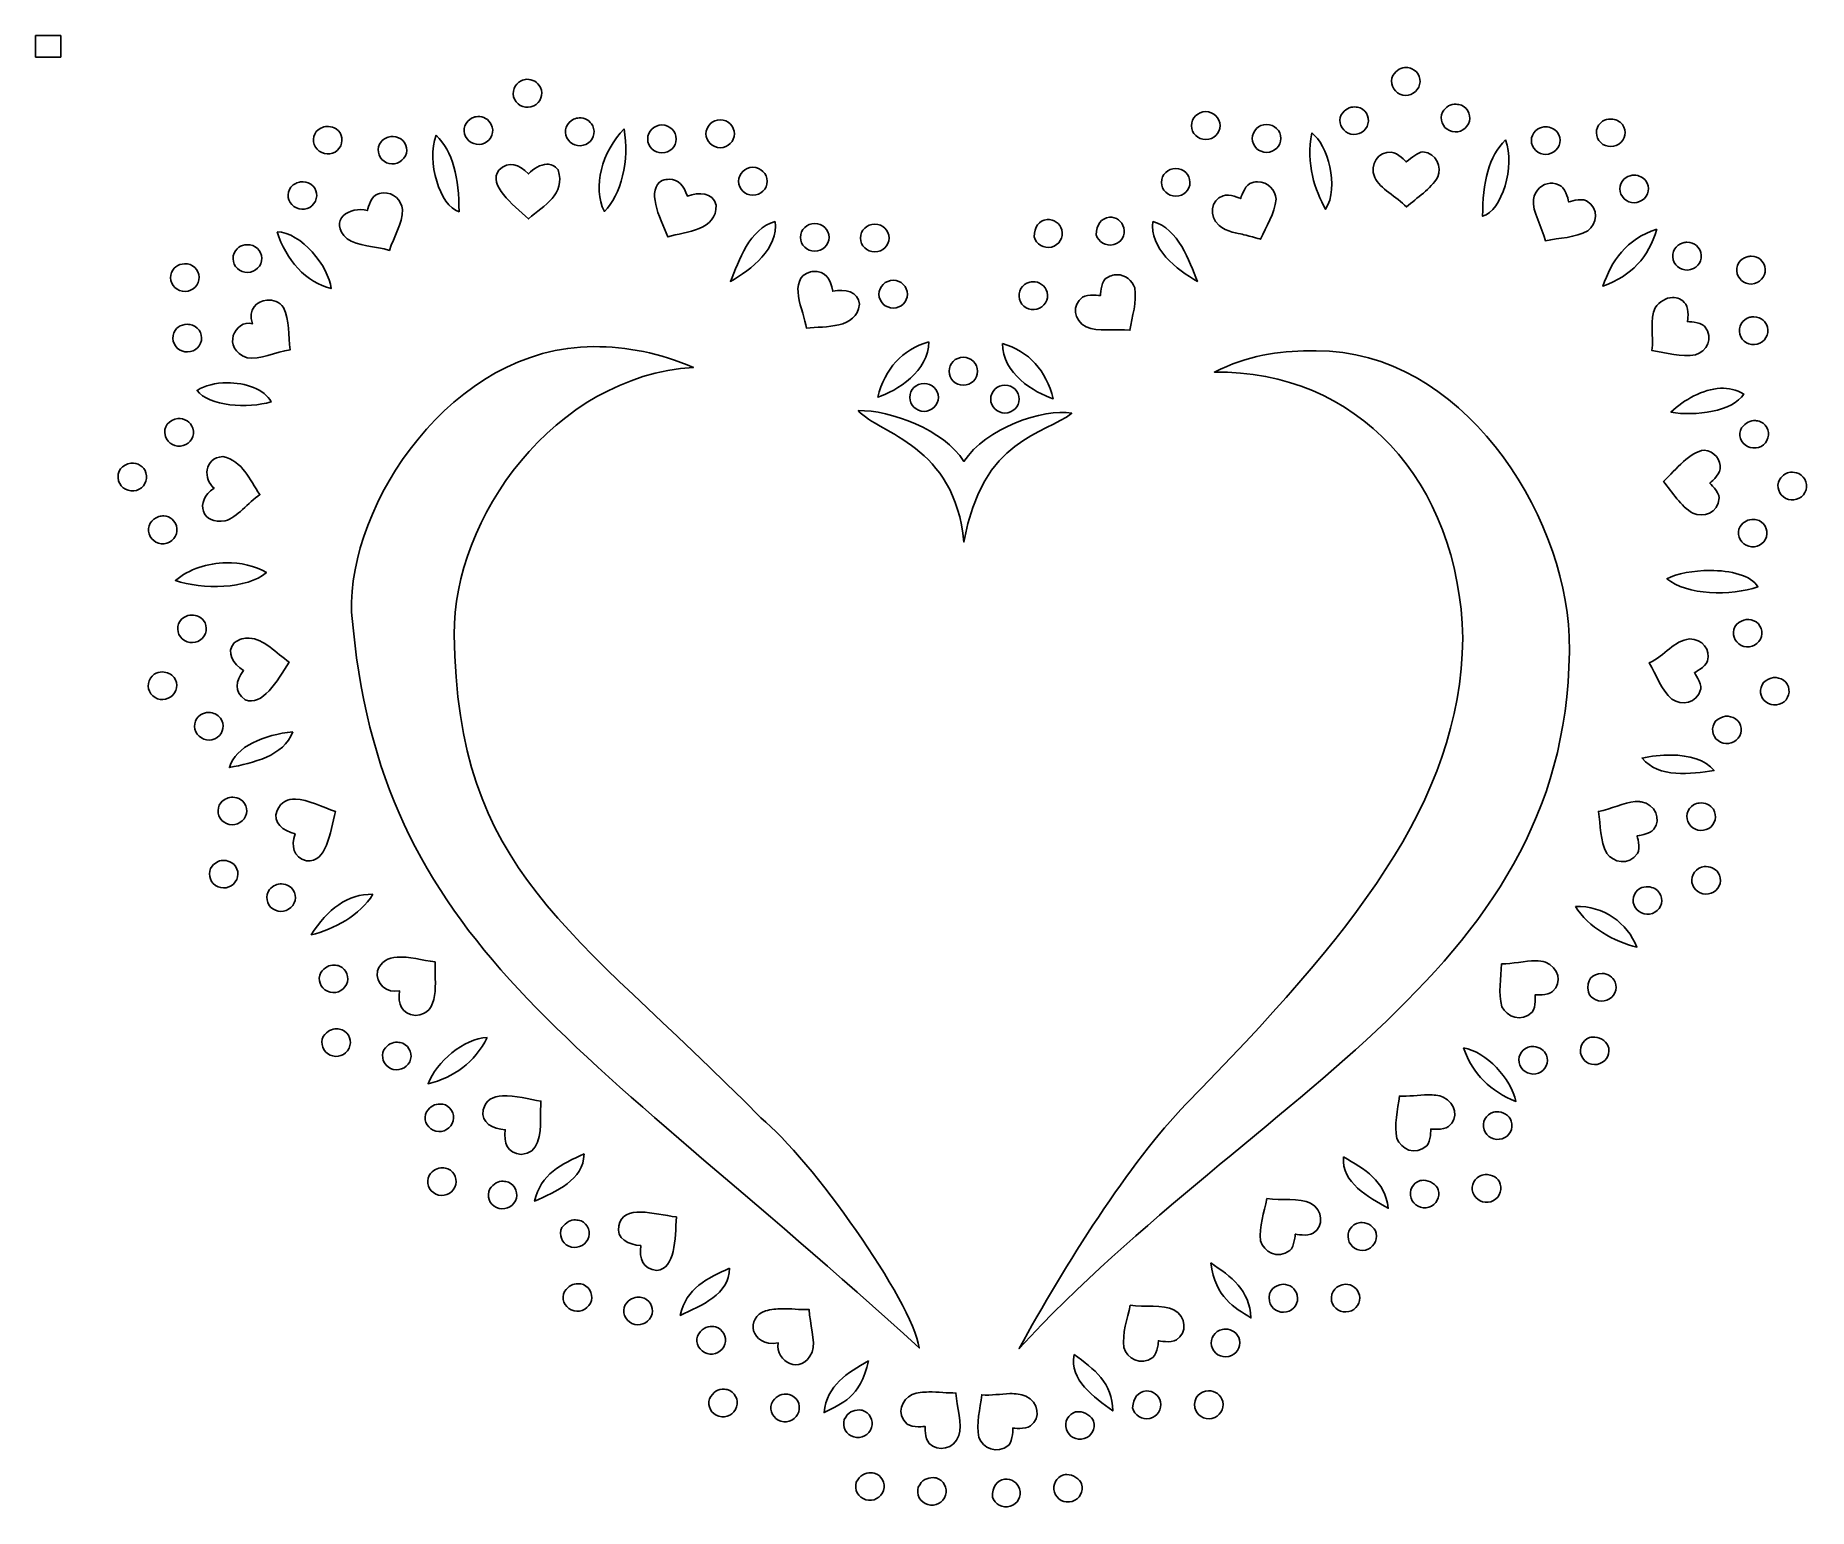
# Model space of a CAD drawing. Header units: centimetres. Extents: x -8.1 to 5.9, y -2.8 to 8.9.
import ezdxf

# ---------------------------------------------------------------- set-up
doc = ezdxf.new("R2010")
doc.units = ezdxf.units.CM
doc.header["$MEASUREMENT"] = 0
doc.header["$XCLIPFRAME"] = 0
doc.layers.add('Layer 1', color=7, linetype='Continuous')
picture_1 = doc.add_image_def('image1.jpg', size_in_pixel=(1043, 898))

msp = doc.modelspace()

# ---------------------------------------------------------------- linework, layer by layer
at = {"layer": 'Layer 1', "color": 1}
for points, knots in [([(2.74901, 8.60253), (2.70808, 8.60466), (2.67371, 8.58142), (2.64152, 8.53721), (2.64152, 8.53721), (2.61539, 8.48174), (2.64085, 8.41551), (2.69775, 8.39003), (2.69775, 8.39003), (2.75465, 8.36456), (2.82043, 8.38996), (2.84658, 8.44543), (2.84658, 8.44543), (2.87272, 8.5009), (2.84891, 8.5663), (2.79201, 8.59178), (2.79201, 8.59178), (2.77686, 8.59835), (2.76266, 8.60182), (2.74901, 8.60253)], [0, 0, 0, 0, 0.16666667, 0.16666667, 0.16666667, 0.16666667, 0.33333333, 0.33333333, 0.33333333, 0.33333333, 0.5, 0.5, 0.5, 0.5, 0.66666667, 0.66666667, 0.66666667, 0.66666667, 1, 1, 1, 1]), ([(-4.22938, 8.50744), (-4.24408, 8.50686), (-4.25906, 8.50325), (-4.2732, 8.49669), (-4.2732, 8.49669), (-4.32973, 8.47045), (-4.35304, 8.4038), (-4.32611, 8.34869), (-4.32611, 8.34869), (-4.29919, 8.29359), (-4.23134, 8.27035), (-4.1748, 8.2966), (-4.1748, 8.2966), (-4.11827, 8.32285), (-4.09496, 8.38867), (-4.12189, 8.44378), (-4.12189, 8.44378), (-4.14208, 8.48511), (-4.18525, 8.50919), (-4.22938, 8.50744)], [0, 0, 0, 0, 0.16666667, 0.16666667, 0.16666667, 0.16666667, 0.33333333, 0.33333333, 0.33333333, 0.33333333, 0.5, 0.5, 0.5, 0.5, 0.66666667, 0.66666667, 0.66666667, 0.66666667, 1, 1, 1, 1]), ([(3.14258, 8.30983), (3.10022, 8.31161), (3.06251, 8.29367), (3.03592, 8.24617), (3.03592, 8.24617), (3.00978, 8.1907), (3.03441, 8.12612), (3.09132, 8.10064), (3.09132, 8.10064), (3.14822, 8.07517), (3.21483, 8.09892), (3.24097, 8.15439), (3.24097, 8.15439), (3.26711, 8.20986), (3.2433, 8.27609), (3.1864, 8.30156), (3.1864, 8.30156), (3.17143, 8.30608), (3.1567, 8.30924), (3.14258, 8.30983)], [0, 0, 0, 0, 0.16666667, 0.16666667, 0.16666667, 0.16666667, 0.33333333, 0.33333333, 0.33333333, 0.33333333, 0.5, 0.5, 0.5, 0.5, 0.66666667, 0.66666667, 0.66666667, 0.66666667, 1, 1, 1, 1]), ([(-4.61881, 8.21227), (-4.63352, 8.21169), (-4.6485, 8.20725), (-4.66263, 8.20069), (-4.66263, 8.20069), (-4.71916, 8.17444), (-4.74247, 8.10862), (-4.71555, 8.05352), (-4.71555, 8.05352), (-4.68862, 7.99841), (-4.62077, 7.97518), (-4.56424, 8.00143), (-4.56424, 8.00143), (-4.50771, 8.02767), (-4.48439, 8.0935), (-4.51132, 8.1486), (-4.51132, 8.1486), (-4.53152, 8.18993), (-4.57469, 8.21401), (-4.61881, 8.21227)], [0, 0, 0, 0, 0.16666667, 0.16666667, 0.16666667, 0.16666667, 0.33333333, 0.33333333, 0.33333333, 0.33333333, 0.5, 0.5, 0.5, 0.5, 0.66666667, 0.66666667, 0.66666667, 0.66666667, 1, 1, 1, 1]), ([(-3.81431, 8.20152), (-3.82902, 8.20094), (-3.844, 8.19733), (-3.85813, 8.19077), (-3.85813, 8.19077), (-3.91466, 8.16452), (-3.9388, 8.0987), (-3.91188, 8.04359), (-3.91188, 8.04359), (-3.88495, 7.98849), (-3.8171, 7.96526), (-3.76057, 7.9915), (-3.76057, 7.9915), (-3.70403, 8.01775), (-3.6799, 8.08358), (-3.70682, 8.13868), (-3.70682, 8.13868), (-3.72702, 8.18), (-3.77019, 8.20326), (-3.81431, 8.20152)], [0, 0, 0, 0, 0.16666667, 0.16666667, 0.16666667, 0.16666667, 0.33333333, 0.33333333, 0.33333333, 0.33333333, 0.5, 0.5, 0.5, 0.5, 0.66666667, 0.66666667, 0.66666667, 0.66666667, 1, 1, 1, 1]), ([(-2.69479, 8.18581), (-2.75741, 8.18581), (-2.80807, 8.13605), (-2.80807, 8.07501), (-2.80807, 8.07501), (-2.80807, 8.01398), (-2.75741, 7.96505), (-2.69479, 7.96505), (-2.69479, 7.96505), (-2.63217, 7.96505), (-2.58234, 8.01398), (-2.58234, 8.07501), (-2.58234, 8.07501), (-2.58234, 8.13605), (-2.63217, 8.18581), (-2.69479, 8.18581)], [0, 0, 0, 0, 0.2, 0.2, 0.2, 0.2, 0.4, 0.4, 0.4, 0.4, 0.6, 0.6, 0.6, 0.6, 1, 1, 1, 1]), ([(1.15655, 8.25113), (1.09393, 8.25092), (1.04389, 8.20054), (1.0441, 8.13951), (1.0441, 8.13951), (1.04431, 8.07847), (1.09476, 8.0301), (1.15738, 8.03036), (1.15738, 8.03036), (1.21999, 8.03057), (1.27086, 8.07929), (1.27065, 8.14033), (1.27065, 8.14033), (1.27044, 8.20137), (1.21917, 8.25139), (1.15655, 8.25113)], [0, 0, 0, 0, 0.2, 0.2, 0.2, 0.2, 0.4, 0.4, 0.4, 0.4, 0.6, 0.6, 0.6, 0.6, 1, 1, 1, 1]), ([(2.33891, 8.28833), (2.29799, 8.28922), (2.26348, 8.2704), (2.23142, 8.22632), (2.23142, 8.22632), (2.20528, 8.17086), (2.23074, 8.10545), (2.28764, 8.07997), (2.28764, 8.07997), (2.34454, 8.0545), (2.41033, 8.07825), (2.43647, 8.13372), (2.43647, 8.13372), (2.46262, 8.18919), (2.43881, 8.25542), (2.3819, 8.28089), (2.3819, 8.28089), (2.36686, 8.28534), (2.35255, 8.28804), (2.33891, 8.28833)], [0, 0, 0, 0, 0.16666667, 0.16666667, 0.16666667, 0.16666667, 0.33333333, 0.33333333, 0.33333333, 0.33333333, 0.5, 0.5, 0.5, 0.5, 0.66666667, 0.66666667, 0.66666667, 0.66666667, 1, 1, 1, 1]), ([(4.37041, 8.19242), (4.34819, 8.19267), (4.32539, 8.18714), (4.30509, 8.17506), (4.30509, 8.17506), (4.2535, 8.14046), (4.24066, 8.07238), (4.27615, 8.0221), (4.27615, 8.0221), (4.31165, 7.97181), (4.38248, 7.95939), (4.43408, 7.99398), (4.43408, 7.99398), (4.48567, 8.02858), (4.49933, 8.09749), (4.46384, 8.14777), (4.46384, 8.14777), (4.44326, 8.17574), (4.40744, 8.19201), (4.37041, 8.19242)], [0, 0, 0, 0, 0.16666667, 0.16666667, 0.16666667, 0.16666667, 0.33333333, 0.33333333, 0.33333333, 0.33333333, 0.5, 0.5, 0.5, 0.5, 0.66666667, 0.66666667, 0.66666667, 0.66666667, 1, 1, 1, 1]), ([(-5.80199, 8.13372), (-5.83538, 8.13618), (-5.86794, 8.12424), (-5.89956, 8.09238), (-5.89956, 8.09238), (-5.93679, 8.0433), (-5.92593, 7.97405), (-5.87558, 7.93776), (-5.87558, 7.93776), (-5.82523, 7.90147), (-5.75489, 7.91101), (-5.71766, 7.96008), (-5.71766, 7.96008), (-5.68042, 8.00916), (-5.69129, 8.07841), (-5.74163, 8.1147), (-5.74163, 8.1147), (-5.76204, 8.12544), (-5.78196, 8.13224), (-5.80199, 8.13372)], [0, 0, 0, 0, 0.16666667, 0.16666667, 0.16666667, 0.16666667, 0.33333333, 0.33333333, 0.33333333, 0.33333333, 0.5, 0.5, 0.5, 0.5, 0.66666667, 0.66666667, 0.66666667, 0.66666667, 1, 1, 1, 1]), ([(-5.30838, 8.05352), (-5.33482, 8.05074), (-5.36081, 8.03783), (-5.3861, 8.01217), (-5.3861, 8.01217), (-5.42333, 7.9631), (-5.41247, 7.89385), (-5.36212, 7.85756), (-5.36212, 7.85756), (-5.31178, 7.82127), (-5.24143, 7.83246), (-5.2042, 7.88154), (-5.2042, 7.88154), (-5.16697, 7.93061), (-5.17783, 7.99821), (-5.22818, 8.0345), (-5.22818, 8.0345), (-5.2556, 8.04871), (-5.28194, 8.05629), (-5.30838, 8.05352)], [0, 0, 0, 0, 0.16666667, 0.16666667, 0.16666667, 0.16666667, 0.33333333, 0.33333333, 0.33333333, 0.33333333, 0.5, 0.5, 0.5, 0.5, 0.66666667, 0.66666667, 0.66666667, 0.66666667, 1, 1, 1, 1]), ([(-4.94871, 8.06344), (-5.02772, 7.8532), (-4.9192, 7.5024), (-4.76681, 7.45738), (-4.76681, 7.45738), (-4.7675, 7.7231), (-4.81525, 7.93772), (-4.94871, 8.06344)], [0, 0, 0, 0, 0.33333333, 0.33333333, 0.33333333, 0.33333333, 1, 1, 1, 1]), ([(-3.45795, 8.1147), (-3.63069, 7.9334), (-3.71308, 7.6529), (-3.61422, 7.45903), (-3.61422, 7.45903), (-3.48311, 7.58709), (-3.41196, 7.86671), (-3.45795, 8.1147)], [0, 0, 0, 0, 0.33333333, 0.33333333, 0.33333333, 0.33333333, 1, 1, 1, 1]), ([(-3.15699, 8.14529), (-3.2196, 8.14529), (-3.27026, 8.09471), (-3.27026, 8.03367), (-3.27026, 8.03367), (-3.27026, 7.97264), (-3.2196, 7.9237), (-3.15699, 7.9237), (-3.15699, 7.9237), (-3.09437, 7.9237), (-3.04454, 7.97264), (-3.04454, 8.03367), (-3.04454, 8.03367), (-3.04454, 8.09471), (-3.09437, 8.14529), (-3.15699, 8.14529)], [0, 0, 0, 0, 0.2, 0.2, 0.2, 0.2, 0.4, 0.4, 0.4, 0.4, 0.6, 0.6, 0.6, 0.6, 1, 1, 1, 1]), ([(1.63941, 8.14943), (1.5768, 8.14922), (1.52593, 8.09884), (1.52614, 8.03781), (1.52614, 8.03781), (1.52635, 7.97677), (1.57762, 7.92757), (1.64024, 7.92784), (1.64024, 7.92784), (1.70286, 7.92804), (1.7529, 7.9776), (1.75269, 8.03863), (1.75269, 8.03863), (1.75248, 8.09967), (1.70203, 8.14969), (1.63941, 8.14943)], [0, 0, 0, 0, 0.2, 0.2, 0.2, 0.2, 0.4, 0.4, 0.4, 0.4, 0.6, 0.6, 0.6, 0.6, 1, 1, 1, 1]), ([(1.99743, 8.08245), (1.95145, 7.83447), (2.02345, 7.62826), (2.1074, 7.47722), (2.1074, 7.47722), (2.22041, 7.6527), (2.12301, 7.99309), (1.99743, 8.08245)], [0, 0, 0, 0, 0.33333333, 0.33333333, 0.33333333, 0.33333333, 1, 1, 1, 1]), ([(3.53615, 8.02623), (3.40268, 7.90051), (3.35411, 7.68672), (3.35342, 7.421), (3.35342, 7.421), (3.50581, 7.46601), (3.61516, 7.81599), (3.53615, 8.02623)], [0, 0, 0, 0, 0.33333333, 0.33333333, 0.33333333, 0.33333333, 1, 1, 1, 1]), ([(3.8553, 8.13041), (3.8332, 8.13068), (3.81015, 8.12518), (3.78998, 8.11305), (3.78998, 8.11305), (3.73839, 8.07845), (3.72472, 8.01037), (3.76021, 7.96008), (3.76021, 7.96008), (3.79571, 7.9098), (3.86655, 7.89655), (3.91814, 7.93115), (3.91814, 7.93115), (3.96974, 7.96574), (3.9834, 8.03548), (3.9479, 8.08576), (3.9479, 8.08576), (3.92742, 8.1136), (3.89213, 8.12995), (3.8553, 8.13041)], [0, 0, 0, 0, 0.16666667, 0.16666667, 0.16666667, 0.16666667, 0.33333333, 0.33333333, 0.33333333, 0.33333333, 0.5, 0.5, 0.5, 0.5, 0.66666667, 0.66666667, 0.66666667, 0.66666667, 1, 1, 1, 1]), ([(2.87965, 7.93197), (2.83493, 7.92594), (2.79773, 7.88707), (2.74653, 7.8526), (2.74653, 7.8526), (2.74653, 7.8526), (2.6814, 7.92538), (2.62912, 7.92949), (2.62912, 7.92949), (2.52724, 7.93586), (2.45348, 7.83477), (2.49766, 7.7294), (2.49766, 7.7294), (2.53946, 7.63967), (2.67089, 7.57609), (2.74984, 7.49458), (2.74984, 7.49458), (2.8339, 7.57058), (2.93978, 7.63345), (2.99788, 7.73271), (2.99788, 7.73271), (3.02716, 7.80692), (2.99476, 7.92034), (2.87965, 7.93197)], [0, 0, 0, 0, 0.14285714, 0.14285714, 0.14285714, 0.14285714, 0.28571429, 0.28571429, 0.28571429, 0.28571429, 0.42857143, 0.42857143, 0.42857143, 0.42857143, 0.57142857, 0.57142857, 0.57142857, 0.57142857, 0.71428571, 0.71428571, 0.71428571, 0.71428571, 1, 1, 1, 1]), ([(-4.0698, 7.83358), (-4.12153, 7.83363), (-4.17478, 7.79886), (-4.21697, 7.75751), (-4.21697, 7.75751), (-4.29147, 7.83325), (-4.36973, 7.86493), (-4.45262, 7.78645), (-4.45262, 7.78645), (-4.53531, 7.66729), (-4.3478, 7.51682), (-4.21532, 7.40033), (-4.21532, 7.40033), (-4.09279, 7.51192), (-3.91947, 7.58895), (-3.9805, 7.78976), (-3.9805, 7.78976), (-4.00792, 7.82116), (-4.03876, 7.83355), (-4.0698, 7.83358)], [0, 0, 0, 0, 0.16666667, 0.16666667, 0.16666667, 0.16666667, 0.33333333, 0.33333333, 0.33333333, 0.33333333, 0.5, 0.5, 0.5, 0.5, 0.66666667, 0.66666667, 0.66666667, 0.66666667, 1, 1, 1, 1]), ([(-2.436, 7.8096), (-2.49861, 7.8096), (-2.54927, 7.75985), (-2.54927, 7.69881), (-2.54927, 7.69881), (-2.54927, 7.63777), (-2.49861, 7.58801), (-2.436, 7.58801), (-2.436, 7.58801), (-2.37338, 7.58801), (-2.32272, 7.63777), (-2.32272, 7.69881), (-2.32272, 7.69881), (-2.32272, 7.75985), (-2.37338, 7.8096), (-2.436, 7.8096)], [0, 0, 0, 0, 0.2, 0.2, 0.2, 0.2, 0.4, 0.4, 0.4, 0.4, 0.6, 0.6, 0.6, 0.6, 1, 1, 1, 1]), ([(0.91925, 7.80051), (0.85663, 7.8003), (0.80576, 7.75074), (0.80598, 7.68971), (0.80598, 7.68971), (0.80619, 7.62868), (0.85746, 7.57948), (0.92008, 7.57975), (0.92008, 7.57975), (0.9827, 7.57995), (1.03191, 7.62951), (1.0317, 7.69054), (1.0317, 7.69054), (1.03149, 7.75158), (0.98187, 7.80077), (0.91925, 7.80051)], [0, 0, 0, 0, 0.2, 0.2, 0.2, 0.2, 0.4, 0.4, 0.4, 0.4, 0.6, 0.6, 0.6, 0.6, 1, 1, 1, 1]), ([(4.55645, 7.74676), (4.53423, 7.74701), (4.51142, 7.74148), (4.49113, 7.7294), (4.49113, 7.7294), (4.43954, 7.6948), (4.4267, 7.62672), (4.46219, 7.57644), (4.46219, 7.57644), (4.49768, 7.52616), (4.5677, 7.51373), (4.61928, 7.54833), (4.61928, 7.54833), (4.67088, 7.58292), (4.68454, 7.65183), (4.64905, 7.70212), (4.64905, 7.70212), (4.62847, 7.73009), (4.59347, 7.74636), (4.55645, 7.74676)], [0, 0, 0, 0, 0.16666667, 0.16666667, 0.16666667, 0.16666667, 0.33333333, 0.33333333, 0.33333333, 0.33333333, 0.5, 0.5, 0.5, 0.5, 0.66666667, 0.66666667, 0.66666667, 0.66666667, 1, 1, 1, 1]), ([(-6.02358, 7.69385), (-6.05007, 7.69101), (-6.07601, 7.678), (-6.1013, 7.65251), (-6.1013, 7.65251), (-6.13854, 7.60343), (-6.12684, 7.53501), (-6.0765, 7.49872), (-6.0765, 7.49872), (-6.02615, 7.46242), (-5.95581, 7.47197), (-5.91857, 7.52104), (-5.91857, 7.52104), (-5.88134, 7.57011), (-5.89221, 7.63936), (-5.94255, 7.67566), (-5.94255, 7.67566), (-5.96977, 7.68997), (-5.99709, 7.69668), (-6.02358, 7.69385)], [0, 0, 0, 0, 0.16666667, 0.16666667, 0.16666667, 0.16666667, 0.33333333, 0.33333333, 0.33333333, 0.33333333, 0.5, 0.5, 0.5, 0.5, 0.66666667, 0.66666667, 0.66666667, 0.66666667, 1, 1, 1, 1]), ([(-5.36956, 7.6062), (-5.38867, 7.60476), (-5.40833, 7.59894), (-5.4291, 7.58884), (-5.4291, 7.58884), (-5.47286, 7.56066), (-5.49441, 7.46564), (-5.49441, 7.46564), (-5.49441, 7.46564), (-5.62885, 7.50778), (-5.8155, 7.38818), (-5.65482, 7.2424), (-5.65482, 7.2424), (-5.57505, 7.18242), (-5.42862, 7.18521), (-5.31995, 7.15063), (-5.31995, 7.15063), (-5.28292, 7.25686), (-5.21797, 7.36029), (-5.21495, 7.47474), (-5.21495, 7.47474), (-5.22362, 7.5452), (-5.28679, 7.61247), (-5.36956, 7.6062)], [0, 0, 0, 0, 0.14285714, 0.14285714, 0.14285714, 0.14285714, 0.28571429, 0.28571429, 0.28571429, 0.28571429, 0.42857143, 0.42857143, 0.42857143, 0.42857143, 0.57142857, 0.57142857, 0.57142857, 0.57142857, 0.71428571, 0.71428571, 0.71428571, 0.71428571, 1, 1, 1, 1]), ([(-3.09993, 7.71452), (-3.11687, 7.71426), (-3.135, 7.7118), (-3.15533, 7.70542), (-3.15533, 7.70542), (-3.28214, 7.6329), (-3.17997, 7.41971), (-3.11068, 7.25729), (-3.11068, 7.25729), (-2.96427, 7.30099), (-2.72036, 7.30897), (-2.72786, 7.51029), (-2.72786, 7.51029), (-2.7535, 7.61306), (-2.86397, 7.61298), (-2.95524, 7.58057), (-2.95524, 7.58057), (-2.98333, 7.66277), (-3.02654, 7.71563), (-3.09993, 7.71452)], [0, 0, 0, 0, 0.16666667, 0.16666667, 0.16666667, 0.16666667, 0.33333333, 0.33333333, 0.33333333, 0.33333333, 0.5, 0.5, 0.5, 0.5, 0.66666667, 0.66666667, 0.66666667, 0.66666667, 1, 1, 1, 1]), ([(1.56748, 7.69467), (1.54827, 7.69415), (1.52777, 7.68968), (1.5063, 7.68062), (1.5063, 7.68062), (1.46108, 7.65472), (1.43436, 7.56156), (1.43436, 7.56156), (1.43436, 7.56156), (1.43436, 7.56156), (1.34384, 7.60158), (1.29463, 7.58388), (1.29463, 7.58388), (1.19734, 7.54718), (1.17695, 7.42493), (1.26238, 7.34824), (1.26238, 7.34824), (1.3204, 7.29689), (1.42056, 7.28393), (1.44676, 7.27796), (1.44676, 7.27796), (1.46971, 7.27273), (1.58902, 7.24117), (1.59146, 7.23827), (1.59146, 7.23827), (1.63574, 7.34115), (1.70521, 7.44225), (1.71465, 7.55577), (1.71465, 7.55577), (1.70974, 7.62759), (1.65073, 7.69693), (1.56748, 7.69467)], [0, 0, 0, 0, 0.11111111, 0.11111111, 0.11111111, 0.11111111, 0.22222222, 0.22222222, 0.22222222, 0.22222222, 0.33333333, 0.33333333, 0.33333333, 0.33333333, 0.44444444, 0.44444444, 0.44444444, 0.44444444, 0.55555556, 0.55555556, 0.55555556, 0.55555556, 0.66666667, 0.66666667, 0.66666667, 0.66666667, 0.77777778, 0.77777778, 0.77777778, 0.77777778, 1, 1, 1, 1]), ([(3.89003, 7.6831), (3.82687, 7.67878), (3.76901, 7.63042), (3.75691, 7.55329), (3.75691, 7.55329), (3.74588, 7.45699), (3.82603, 7.33579), (3.85117, 7.22669), (3.85117, 7.22669), (3.96335, 7.24925), (4.08685, 7.24988), (4.18851, 7.30607), (4.18851, 7.30607), (4.25759, 7.35901), (4.28547, 7.48047), (4.17693, 7.54419), (4.17693, 7.54419), (4.12949, 7.56597), (4.03637, 7.53427), (4.03637, 7.53427), (4.03637, 7.53427), (4.03637, 7.53427), (4.01877, 7.63033), (3.97602, 7.65995), (3.97602, 7.65995), (3.94888, 7.67768), (3.91873, 7.68506), (3.89003, 7.6831)], [0, 0, 0, 0, 0.125, 0.125, 0.125, 0.125, 0.25, 0.25, 0.25, 0.25, 0.375, 0.375, 0.375, 0.375, 0.5, 0.5, 0.5, 0.5, 0.625, 0.625, 0.625, 0.625, 0.75, 0.75, 0.75, 0.75, 1, 1, 1, 1]), ([(-2.25823, 7.38048), (-2.46345, 7.32144), (-2.54757, 7.0662), (-2.61376, 6.9034), (-2.61376, 6.9034), (-2.44782, 6.99793), (-2.23137, 7.16751), (-2.25823, 7.38048)], [0, 0, 0, 0, 0.33333333, 0.33333333, 0.33333333, 0.33333333, 1, 1, 1, 1]), ([(-1.94486, 7.36395), (-2.00748, 7.36395), (-2.05814, 7.31419), (-2.05814, 7.25315), (-2.05814, 7.25315), (-2.05814, 7.19212), (-2.00748, 7.14318), (-1.94486, 7.14318), (-1.94486, 7.14318), (-1.88224, 7.14318), (-1.83159, 7.19212), (-1.83159, 7.25315), (-1.83159, 7.25315), (-1.83159, 7.31419), (-1.88224, 7.36395), (-1.94486, 7.36395)], [0, 0, 0, 0, 0.2, 0.2, 0.2, 0.2, 0.4, 0.4, 0.4, 0.4, 0.6, 0.6, 0.6, 0.6, 1, 1, 1, 1]), ([(-1.46861, 7.35898), (-1.53123, 7.35898), (-1.58189, 7.30922), (-1.58189, 7.24819), (-1.58189, 7.24819), (-1.58189, 7.18716), (-1.53123, 7.13822), (-1.46861, 7.13822), (-1.46861, 7.13822), (-1.40599, 7.13822), (-1.35534, 7.18716), (-1.35534, 7.24819), (-1.35534, 7.24819), (-1.35534, 7.30922), (-1.40599, 7.35898), (-1.46861, 7.35898)], [0, 0, 0, 0, 0.2, 0.2, 0.2, 0.2, 0.4, 0.4, 0.4, 0.4, 0.6, 0.6, 0.6, 0.6, 1, 1, 1, 1]), ([(-0.10105, 7.39536), (-0.16987, 7.38649), (-0.20065, 7.3385), (-0.2044, 7.25729), (-0.2044, 7.25729), (-0.18863, 7.19822), (-0.12692, 7.1617), (-0.06632, 7.17708), (-0.06632, 7.17708), (-0.00572, 7.19246), (0.03049, 7.25361), (0.01471, 7.31268), (0.01471, 7.31268), (0.00091, 7.36437), (-0.04842, 7.39798), (-0.10105, 7.39536)], [0, 0, 0, 0, 0.2, 0.2, 0.2, 0.2, 0.4, 0.4, 0.4, 0.4, 0.6, 0.6, 0.6, 0.6, 1, 1, 1, 1]), ([(0.39257, 7.41355), (0.32444, 7.4022), (0.29201, 7.35699), (0.28839, 7.27465), (0.28839, 7.27465), (0.30416, 7.21558), (0.36587, 7.18072), (0.42646, 7.1961), (0.42646, 7.1961), (0.48706, 7.21148), (0.52245, 7.27098), (0.50667, 7.33005), (0.50667, 7.33005), (0.49287, 7.38174), (0.44519, 7.41617), (0.39257, 7.41355)], [0, 0, 0, 0, 0.2, 0.2, 0.2, 0.2, 0.4, 0.4, 0.4, 0.4, 0.6, 0.6, 0.6, 0.6, 1, 1, 1, 1]), ([(0.73652, 7.38048), (0.70966, 7.16751), (0.92529, 6.99793), (1.09123, 6.9034), (1.09123, 6.9034), (1.02504, 7.0662), (0.94175, 7.32144), (0.73652, 7.38048)], [0, 0, 0, 0, 0.33333333, 0.33333333, 0.33333333, 0.33333333, 1, 1, 1, 1]), ([(4.73587, 7.31764), (4.49145, 7.24142), (4.37461, 7.06239), (4.3084, 6.8662), (4.3084, 6.8662), (4.53923, 6.95247), (4.66826, 7.09291), (4.73587, 7.31764)], [0, 0, 0, 0, 0.33333333, 0.33333333, 0.33333333, 0.33333333, 1, 1, 1, 1]), ([(-6.44857, 7.19527), (-6.49834, 7.19398), (-6.53795, 7.17192), (-6.55854, 7.10598), (-6.55854, 7.10598), (-6.56959, 7.0459), (-6.52756, 6.98777), (-6.46593, 6.97699), (-6.46593, 6.97699), (-6.4043, 6.96621), (-6.34552, 7.00622), (-6.33447, 7.06629), (-6.33447, 7.06629), (-6.32341, 7.12637), (-6.36461, 7.18366), (-6.42624, 7.19445), (-6.42624, 7.19445), (-6.43374, 7.19503), (-6.44146, 7.19546), (-6.44857, 7.19527)], [0, 0, 0, 0, 0.16666667, 0.16666667, 0.16666667, 0.16666667, 0.33333333, 0.33333333, 0.33333333, 0.33333333, 0.5, 0.5, 0.5, 0.5, 0.66666667, 0.66666667, 0.66666667, 0.66666667, 1, 1, 1, 1]), ([(-6.21044, 7.29863), (-6.14283, 7.07389), (-5.97755, 6.89566), (-5.78215, 6.84718), (-5.78215, 6.84718), (-5.80053, 7.02444), (-6.02163, 7.29399), (-6.21044, 7.29863)], [0, 0, 0, 0, 0.33333333, 0.33333333, 0.33333333, 0.33333333, 1, 1, 1, 1]), ([(4.97482, 7.21512), (4.96575, 7.2149), (4.95612, 7.21319), (4.94588, 7.21098), (4.94588, 7.21098), (4.88536, 7.19532), (4.8496, 7.1352), (4.86568, 7.07621), (4.86568, 7.07621), (4.88175, 7.01722), (4.94324, 6.982), (5.00376, 6.99766), (5.00376, 6.99766), (5.06429, 7.01333), (5.10086, 7.07427), (5.08479, 7.13326), (5.08479, 7.13326), (5.0729, 7.1726), (5.0383, 7.21661), (4.97482, 7.21512)], [0, 0, 0, 0, 0.16666667, 0.16666667, 0.16666667, 0.16666667, 0.33333333, 0.33333333, 0.33333333, 0.33333333, 0.5, 0.5, 0.5, 0.5, 0.66666667, 0.66666667, 0.66666667, 0.66666667, 1, 1, 1, 1]), ([(-6.94466, 7.04396), (-6.99579, 7.0413), (-7.04012, 7.01457), (-7.05463, 6.95467), (-7.05463, 6.95467), (-7.06569, 6.89459), (-7.02366, 6.83729), (-6.96202, 6.82651), (-6.96202, 6.82651), (-6.90039, 6.81573), (-6.84162, 6.85573), (-6.83056, 6.91581), (-6.83056, 6.91581), (-6.8195, 6.97588), (-6.8607, 7.03319), (-6.92234, 7.04396), (-6.92234, 7.04396), (-6.92986, 7.04456), (-6.93736, 7.04435), (-6.94466, 7.04396)], [0, 0, 0, 0, 0.16666667, 0.16666667, 0.16666667, 0.16666667, 0.33333333, 0.33333333, 0.33333333, 0.33333333, 0.5, 0.5, 0.5, 0.5, 0.66666667, 0.66666667, 0.66666667, 0.66666667, 1, 1, 1, 1]), ([(5.48414, 7.1035), (5.47465, 7.10331), (5.46376, 7.10238), (5.45272, 7.10019), (5.45272, 7.10019), (5.3922, 7.08452), (5.35728, 7.02441), (5.37335, 6.96542), (5.37335, 6.96542), (5.38942, 6.90643), (5.45007, 6.8712), (5.5106, 6.88687), (5.5106, 6.88687), (5.57113, 6.90253), (5.6077, 6.96348), (5.59163, 7.02247), (5.59163, 7.02247), (5.57996, 7.06108), (5.55055, 7.10478), (5.48414, 7.1035)], [0, 0, 0, 0, 0.16666667, 0.16666667, 0.16666667, 0.16666667, 0.33333333, 0.33333333, 0.33333333, 0.33333333, 0.5, 0.5, 0.5, 0.5, 0.66666667, 0.66666667, 0.66666667, 0.66666667, 1, 1, 1, 1]), ([(-1.95892, 6.98361), (-1.96543, 6.98318), (-1.97258, 6.9822), (-1.97959, 6.98113), (-1.97959, 6.98113), (-2.16931, 6.91888), (-2.03077, 6.67194), (-2.01018, 6.53216), (-2.01018, 6.53216), (-1.85818, 6.55216), (-1.61626, 6.52271), (-1.59016, 6.72233), (-1.59016, 6.72233), (-1.59835, 6.82751), (-1.70706, 6.84398), (-1.80182, 6.82651), (-1.80182, 6.82651), (-1.818, 6.92403), (-1.86122, 6.99), (-1.95892, 6.98361)], [0, 0, 0, 0, 0.16666667, 0.16666667, 0.16666667, 0.16666667, 0.33333333, 0.33333333, 0.33333333, 0.33333333, 0.5, 0.5, 0.5, 0.5, 0.66666667, 0.66666667, 0.66666667, 0.66666667, 1, 1, 1, 1]), ([(-1.32227, 6.91333), (-1.38488, 6.91333), (-1.43554, 6.86357), (-1.43554, 6.80253), (-1.43554, 6.80253), (-1.43554, 6.7415), (-1.38488, 6.69257), (-1.32227, 6.69257), (-1.32227, 6.69257), (-1.25965, 6.69257), (-1.20982, 6.7415), (-1.20982, 6.80253), (-1.20982, 6.80253), (-1.20982, 6.86357), (-1.25965, 6.91333), (-1.32227, 6.91333)], [0, 0, 0, 0, 0.2, 0.2, 0.2, 0.2, 0.4, 0.4, 0.4, 0.4, 0.6, 0.6, 0.6, 0.6, 1, 1, 1, 1]), ([(-0.2168, 6.90175), (-0.22432, 6.90138), (-0.23238, 6.90038), (-0.23995, 6.89844), (-0.23995, 6.89844), (-0.30055, 6.88307), (-0.33676, 6.82191), (-0.32098, 6.76285), (-0.32098, 6.76285), (-0.30521, 6.70378), (-0.2435, 6.66891), (-0.1829, 6.6843), (-0.1829, 6.6843), (-0.12231, 6.69967), (-0.08609, 6.75918), (-0.10187, 6.81824), (-0.10187, 6.81824), (-0.11568, 6.86993), (-0.16418, 6.90437), (-0.2168, 6.90175)], [0, 0, 0, 0, 0.16666667, 0.16666667, 0.16666667, 0.16666667, 0.33333333, 0.33333333, 0.33333333, 0.33333333, 0.5, 0.5, 0.5, 0.5, 0.66666667, 0.66666667, 0.66666667, 0.66666667, 1, 1, 1, 1]), ([(0.45292, 6.95715), (0.4232, 6.95688), (0.39131, 6.94709), (0.36032, 6.92408), (0.36032, 6.92408), (0.32314, 6.88803), (0.32146, 6.79096), (0.32146, 6.79096), (0.32146, 6.79096), (0.32146, 6.79096), (0.22239, 6.80762), (0.17924, 6.77855), (0.17924, 6.77855), (0.09464, 6.71958), (0.10776, 6.59531), (0.20818, 6.54291), (0.20818, 6.54291), (0.29843, 6.49939), (0.4415, 6.53143), (0.55545, 6.51645), (0.55545, 6.51645), (0.5717, 6.62706), (0.61304, 6.74103), (0.59348, 6.85297), (0.59348, 6.85297), (0.57382, 6.91118), (0.51832, 6.95774), (0.45292, 6.95715)], [0, 0, 0, 0, 0.125, 0.125, 0.125, 0.125, 0.25, 0.25, 0.25, 0.25, 0.375, 0.375, 0.375, 0.375, 0.5, 0.5, 0.5, 0.5, 0.625, 0.625, 0.625, 0.625, 0.75, 0.75, 0.75, 0.75, 1, 1, 1, 1]), ([(-6.29064, 6.7554), (-6.37172, 6.74926), (-6.44532, 6.68247), (-6.40557, 6.56854), (-6.40557, 6.56854), (-6.54741, 6.60648), (-6.65555, 6.36811), (-6.44857, 6.299), (-6.44857, 6.299), (-6.35036, 6.27984), (-6.21966, 6.3461), (-6.10626, 6.36184), (-6.10626, 6.36184), (-6.12139, 6.47327), (-6.11069, 6.59421), (-6.16001, 6.69753), (-6.16001, 6.69753), (-6.19084, 6.74045), (-6.242, 6.75909), (-6.29064, 6.7554)], [0, 0, 0, 0, 0.16666667, 0.16666667, 0.16666667, 0.16666667, 0.33333333, 0.33333333, 0.33333333, 0.33333333, 0.5, 0.5, 0.5, 0.5, 0.66666667, 0.66666667, 0.66666667, 0.66666667, 1, 1, 1, 1]), ([(4.85906, 6.7769), (4.80916, 6.77508), (4.75766, 6.74473), (4.72181, 6.69505), (4.72181, 6.69505), (4.67833, 6.60821), (4.7116, 6.46653), (4.69701, 6.35522), (4.69701, 6.35522), (4.81069, 6.33998), (4.92786, 6.30055), (5.04262, 6.32049), (5.04262, 6.32049), (5.12538, 6.34747), (5.19578, 6.45122), (5.11455, 6.5487), (5.11455, 6.5487), (5.07738, 6.58475), (4.97895, 6.58508), (4.97895, 6.58508), (4.97895, 6.58508), (4.97895, 6.58508), (4.99493, 6.68207), (4.9649, 6.72398), (4.9649, 6.72398), (4.93619, 6.7627), (4.89788, 6.77832), (4.85906, 6.7769)], [0, 0, 0, 0, 0.125, 0.125, 0.125, 0.125, 0.25, 0.25, 0.25, 0.25, 0.375, 0.375, 0.375, 0.375, 0.5, 0.5, 0.5, 0.5, 0.625, 0.625, 0.625, 0.625, 0.75, 0.75, 0.75, 0.75, 1, 1, 1, 1]), ([(5.50398, 6.62311), (5.49459, 6.62306), (5.48422, 6.62171), (5.47339, 6.6198), (5.47339, 6.6198), (5.41287, 6.60414), (5.37795, 6.54402), (5.39402, 6.48503), (5.39402, 6.48503), (5.41009, 6.42604), (5.47158, 6.39082), (5.5321, 6.40648), (5.5321, 6.40648), (5.59263, 6.42215), (5.6292, 6.48309), (5.61313, 6.54208), (5.61313, 6.54208), (5.60124, 6.58141), (5.56972, 6.62348), (5.50398, 6.62311)], [0, 0, 0, 0, 0.16666667, 0.16666667, 0.16666667, 0.16666667, 0.33333333, 0.33333333, 0.33333333, 0.33333333, 0.5, 0.5, 0.5, 0.5, 0.66666667, 0.66666667, 0.66666667, 0.66666667, 1, 1, 1, 1]), ([(-6.92482, 6.56358), (-6.97627, 6.56145), (-7.02247, 6.5361), (-7.03479, 6.47428), (-7.03479, 6.47428), (-7.04584, 6.41421), (-7.00464, 6.35691), (-6.94301, 6.34613), (-6.94301, 6.34613), (-6.88137, 6.33535), (-6.8226, 6.37452), (-6.81154, 6.4346), (-6.81154, 6.4346), (-6.80048, 6.49467), (-6.84086, 6.55198), (-6.90249, 6.56275), (-6.90249, 6.56275), (-6.90999, 6.56334), (-6.91747, 6.56389), (-6.92482, 6.56358)], [0, 0, 0, 0, 0.16666667, 0.16666667, 0.16666667, 0.16666667, 0.33333333, 0.33333333, 0.33333333, 0.33333333, 0.5, 0.5, 0.5, 0.5, 0.66666667, 0.66666667, 0.66666667, 0.66666667, 1, 1, 1, 1]), ([(-3.69773, 6.38664), (-4.82198, 6.38705), (-5.65219, 5.1326), (-5.61926, 4.27907), (-5.61926, 4.27907), (-5.40074, 1.62708), (-3.80884, 0.90178), (-1.11556, -1.5583), (-1.11556, -1.5583), (-1.17531, -1.18086), (-1.97467, -0.05659), (-2.3715, 0.26732), (-2.3715, 0.26732), (-3.8827, 1.79415), (-4.78425, 2.21483), (-4.80484, 4.10378), (-4.80484, 4.10378), (-4.81486, 5.02201), (-4.01455, 6.15121), (-2.90811, 6.2221), (-2.90811, 6.2221), (-3.17213, 6.3362), (-3.43828, 6.38664), (-3.69773, 6.38664)], [0, 0, 0, 0, 0.14285714, 0.14285714, 0.14285714, 0.14285714, 0.28571429, 0.28571429, 0.28571429, 0.28571429, 0.42857143, 0.42857143, 0.42857143, 0.42857143, 0.57142857, 0.57142857, 0.57142857, 0.57142857, 0.71428571, 0.71428571, 0.71428571, 0.71428571, 1, 1, 1, 1]), ([(-1.04115, 6.4255), (-1.25469, 6.36269), (-1.38607, 6.21181), (-1.44546, 5.98646), (-1.44546, 5.98646), (-1.29503, 6.03277), (-1.03906, 6.19164), (-1.04115, 6.4255)], [0, 0, 0, 0, 0.33333333, 0.33333333, 0.33333333, 0.33333333, 1, 1, 1, 1]), ([(-0.45658, 6.41145), (-0.45868, 6.17759), (-0.2027, 6.01954), (-0.05227, 5.97323), (-0.05227, 5.97323), (-0.11166, 6.19858), (-0.24303, 6.34864), (-0.45658, 6.41145)], [0, 0, 0, 0, 0.33333333, 0.33333333, 0.33333333, 0.33333333, 1, 1, 1, 1]), ([(2.03298, 6.35439), (2.01474, 6.35436), (1.99599, 6.35426), (1.97758, 6.35357), (1.97758, 6.35357), (1.73743, 6.35224), (1.48549, 6.31763), (1.226, 6.18407), (1.226, 6.18407), (2.34804, 6.20087), (3.16968, 5.3272), (3.19632, 4.07236), (3.19632, 4.07236), (3.17852, 2.75878), (2.31324, 1.72381), (1.00193, 0.37812), (1.00193, 0.37812), (0.55167, -0.08395), (0.03655, -0.90754), (-0.32429, -1.56243), (-0.32429, -1.56243), (1.58354, 0.49792), (4.09112, 1.42868), (4.04133, 4.08807), (4.04133, 4.08807), (3.99882, 5.08323), (3.18233, 6.35682), (2.03298, 6.35439)], [0, 0, 0, 0, 0.125, 0.125, 0.125, 0.125, 0.25, 0.25, 0.25, 0.25, 0.375, 0.375, 0.375, 0.375, 0.5, 0.5, 0.5, 0.5, 0.625, 0.625, 0.625, 0.625, 0.75, 0.75, 0.75, 0.75, 1, 1, 1, 1]), ([(-0.76664, 6.3023), (-0.82926, 6.3023), (-0.87909, 6.25255), (-0.87909, 6.19151), (-0.87909, 6.19151), (-0.87909, 6.13048), (-0.82926, 6.08072), (-0.76664, 6.08072), (-0.76664, 6.08072), (-0.70402, 6.08072), (-0.65337, 6.13048), (-0.65337, 6.19151), (-0.65337, 6.19151), (-0.65337, 6.25255), (-0.70402, 6.3023), (-0.76664, 6.3023)], [0, 0, 0, 0, 0.2, 0.2, 0.2, 0.2, 0.4, 0.4, 0.4, 0.4, 0.6, 0.6, 0.6, 0.6, 1, 1, 1, 1]), ([(-6.60897, 6.09973), (-6.69748, 6.09889), (-6.78392, 6.07906), (-6.84544, 6.03938), (-6.84544, 6.03938), (-6.75269, 5.91216), (-6.44246, 5.89485), (-6.25757, 5.94842), (-6.25757, 5.94842), (-6.30823, 6.04964), (-6.46145, 6.10115), (-6.60897, 6.09973)], [0, 0, 0, 0, 0.25, 0.25, 0.25, 0.25, 0.5, 0.5, 0.5, 0.5, 1, 1, 1, 1]), ([(-1.07753, 6.09477), (-1.14014, 6.09477), (-1.1908, 6.04501), (-1.1908, 5.98398), (-1.1908, 5.98398), (-1.1908, 5.92294), (-1.14014, 5.87318), (-1.07753, 5.87318), (-1.07753, 5.87318), (-1.01491, 5.87318), (-0.96425, 5.92294), (-0.96425, 5.98398), (-0.96425, 5.98398), (-0.96425, 6.04501), (-1.01491, 6.09477), (-1.07753, 6.09477)], [0, 0, 0, 0, 0.2, 0.2, 0.2, 0.2, 0.4, 0.4, 0.4, 0.4, 0.6, 0.6, 0.6, 0.6, 1, 1, 1, 1]), ([(-0.43591, 6.08072), (-0.49853, 6.08072), (-0.54919, 6.03096), (-0.54919, 5.96992), (-0.54919, 5.96992), (-0.54919, 5.90889), (-0.49853, 5.85995), (-0.43591, 5.85995), (-0.43591, 5.85995), (-0.37329, 5.85995), (-0.32346, 5.90889), (-0.32346, 5.96992), (-0.32346, 5.96992), (-0.32346, 6.03096), (-0.37329, 6.08072), (-0.43591, 6.08072)], [0, 0, 0, 0, 0.2, 0.2, 0.2, 0.2, 0.4, 0.4, 0.4, 0.4, 0.6, 0.6, 0.6, 0.6, 1, 1, 1, 1]), ([(5.24023, 6.05591), (5.09903, 6.0498), (4.95178, 5.96466), (4.84749, 5.8674), (4.84749, 5.8674), (5.03651, 5.82998), (5.34377, 5.87489), (5.42461, 6.00961), (5.42461, 6.00961), (5.36741, 6.04579), (5.30441, 6.05869), (5.24023, 6.05591)], [0, 0, 0, 0, 0.25, 0.25, 0.25, 0.25, 0.5, 0.5, 0.5, 0.5, 1, 1, 1, 1]), ([(-6.9984, 5.81613), (-7.06584, 5.80468), (-7.11986, 5.753), (-7.0968, 5.67475), (-7.0968, 5.67475), (-7.07861, 5.61634), (-7.0145, 5.58343), (-6.95458, 5.60116), (-6.95458, 5.60116), (-6.89466, 5.61888), (-6.86116, 5.68), (-6.87934, 5.73841), (-6.87934, 5.73841), (-6.89525, 5.78951), (-6.94597, 5.82093), (-6.9984, 5.81613)], [0, 0, 0, 0, 0.2, 0.2, 0.2, 0.2, 0.4, 0.4, 0.4, 0.4, 0.6, 0.6, 0.6, 0.6, 1, 1, 1, 1]), ([(-1.6009, 5.87897), (-1.43166, 5.69286), (-0.83292, 5.60873), (-0.76168, 4.83635), (-0.76168, 4.83635), (-0.61771, 5.66428), (-0.11523, 5.69058), (0.09408, 5.8583), (0.09408, 5.8583), (-0.12915, 5.90208), (-0.59107, 5.73634), (-0.76168, 5.47631), (-0.76168, 5.47631), (-0.92319, 5.72859), (-1.34291, 5.88413), (-1.6009, 5.87897)], [0, 0, 0, 0, 0.2, 0.2, 0.2, 0.2, 0.4, 0.4, 0.4, 0.4, 0.6, 0.6, 0.6, 0.6, 1, 1, 1, 1]), ([(5.51721, 5.7996), (5.4772, 5.80125), (5.44333, 5.78166), (5.40725, 5.74255), (5.40725, 5.74255), (5.3788, 5.68817), (5.40024, 5.62227), (5.45603, 5.59454), (5.45603, 5.59454), (5.51182, 5.56681), (5.58055, 5.5873), (5.60899, 5.64167), (5.60899, 5.64167), (5.63743, 5.69605), (5.61517, 5.76278), (5.55938, 5.7905), (5.55938, 5.7905), (5.54453, 5.79584), (5.53055, 5.79905), (5.51721, 5.7996)], [0, 0, 0, 0, 0.16666667, 0.16666667, 0.16666667, 0.16666667, 0.33333333, 0.33333333, 0.33333333, 0.33333333, 0.5, 0.5, 0.5, 0.5, 0.66666667, 0.66666667, 0.66666667, 0.66666667, 1, 1, 1, 1]), ([(-6.64122, 5.51434), (-6.79472, 5.50332), (-6.79464, 5.32971), (-6.70984, 5.26382), (-6.70984, 5.26382), (-6.87349, 5.1571), (-6.80123, 4.96751), (-6.62303, 5.00502), (-6.62303, 5.00502), (-6.52781, 5.03119), (-6.44093, 5.14878), (-6.34687, 5.21255), (-6.34687, 5.21255), (-6.4329, 5.3346), (-6.47862, 5.47684), (-6.64122, 5.51434)], [0, 0, 0, 0, 0.2, 0.2, 0.2, 0.2, 0.4, 0.4, 0.4, 0.4, 0.6, 0.6, 0.6, 0.6, 1, 1, 1, 1]), ([(5.11207, 5.56561), (5.00087, 5.55492), (4.8882, 5.41511), (4.78878, 5.3159), (4.78878, 5.3159), (4.8623, 5.23002), (4.92248, 5.12374), (5.02112, 5.06455), (5.02112, 5.06455), (5.10109, 5.03084), (5.22404, 5.06139), (5.23113, 5.18692), (5.23113, 5.18692), (5.22817, 5.23796), (5.15507, 5.3035), (5.15507, 5.3035), (5.15507, 5.3035), (5.15507, 5.3035), (5.23305, 5.3652), (5.2394, 5.41595), (5.2394, 5.41595), (5.24701, 5.48636), (5.19124, 5.55875), (5.11207, 5.56561)], [0, 0, 0, 0, 0.14285714, 0.14285714, 0.14285714, 0.14285714, 0.28571429, 0.28571429, 0.28571429, 0.28571429, 0.42857143, 0.42857143, 0.42857143, 0.42857143, 0.57142857, 0.57142857, 0.57142857, 0.57142857, 0.71428571, 0.71428571, 0.71428571, 0.71428571, 1, 1, 1, 1]), ([(-7.36965, 5.46225), (-7.43733, 5.45076), (-7.48868, 5.40078), (-7.46804, 5.32004), (-7.46804, 5.32004), (-7.44986, 5.26163), (-7.38575, 5.22873), (-7.32583, 5.24645), (-7.32583, 5.24645), (-7.26591, 5.26417), (-7.2324, 5.32613), (-7.25059, 5.38453), (-7.25059, 5.38453), (-7.2665, 5.43564), (-7.31721, 5.46705), (-7.36965, 5.46225)], [0, 0, 0, 0, 0.2, 0.2, 0.2, 0.2, 0.4, 0.4, 0.4, 0.4, 0.6, 0.6, 0.6, 0.6, 1, 1, 1, 1]), ([(5.79585, 5.38949), (5.76345, 5.3874), (5.73636, 5.37068), (5.70904, 5.33079), (5.70904, 5.33079), (5.68059, 5.27641), (5.70286, 5.21051), (5.75865, 5.18279), (5.75865, 5.18279), (5.81444, 5.15506), (5.88234, 5.17554), (5.91078, 5.22992), (5.91078, 5.22992), (5.93923, 5.28429), (5.91696, 5.35102), (5.86117, 5.37874), (5.86117, 5.37874), (5.83722, 5.38676), (5.8153, 5.39075), (5.79585, 5.38949)], [0, 0, 0, 0, 0.16666667, 0.16666667, 0.16666667, 0.16666667, 0.33333333, 0.33333333, 0.33333333, 0.33333333, 0.5, 0.5, 0.5, 0.5, 0.66666667, 0.66666667, 0.66666667, 0.66666667, 1, 1, 1, 1]), ([(-7.11003, 5.04388), (-7.12242, 5.04436), (-7.1354, 5.04225), (-7.14971, 5.03809), (-7.14971, 5.03809), (-7.20963, 5.02037), (-7.24479, 4.95924), (-7.22661, 4.90084), (-7.22661, 4.90084), (-7.20842, 4.84244), (-7.14514, 4.80953), (-7.08522, 4.82725), (-7.08522, 4.82725), (-7.0253, 4.84498), (-6.99097, 4.90693), (-7.00915, 4.96533), (-7.00915, 4.96533), (-7.02137, 5.00108), (-7.05633, 5.0418), (-7.11003, 5.04388)], [0, 0, 0, 0, 0.16666667, 0.16666667, 0.16666667, 0.16666667, 0.33333333, 0.33333333, 0.33333333, 0.33333333, 0.5, 0.5, 0.5, 0.5, 0.66666667, 0.66666667, 0.66666667, 0.66666667, 1, 1, 1, 1]), ([(5.50398, 5.01577), (5.46151, 5.0175), (5.42395, 4.99875), (5.39567, 4.95872), (5.39567, 4.95872), (5.36723, 4.90434), (5.38867, 4.83844), (5.44445, 4.81072), (5.44445, 4.81072), (5.50024, 4.78299), (5.56897, 4.80347), (5.59742, 4.85785), (5.59742, 4.85785), (5.62586, 4.91221), (5.60359, 4.97895), (5.54781, 5.00667), (5.54781, 5.00667), (5.53293, 5.01165), (5.51814, 5.01519), (5.50398, 5.01577)], [0, 0, 0, 0, 0.16666667, 0.16666667, 0.16666667, 0.16666667, 0.33333333, 0.33333333, 0.33333333, 0.33333333, 0.5, 0.5, 0.5, 0.5, 0.66666667, 0.66666667, 0.66666667, 0.66666667, 1, 1, 1, 1]), ([(-6.61393, 4.67181), (-6.76087, 4.66968), (-6.90986, 4.62194), (-7.0166, 4.53125), (-7.0166, 4.53125), (-6.80725, 4.45689), (-6.44462, 4.46228), (-6.29478, 4.59409), (-6.29478, 4.59409), (-6.38619, 4.64734), (-6.49965, 4.67346), (-6.61393, 4.67181)], [0, 0, 0, 0, 0.25, 0.25, 0.25, 0.25, 0.5, 0.5, 0.5, 0.5, 1, 1, 1, 1]), ([(5.15589, 4.61062), (5.02674, 4.61061), (4.89607, 4.58722), (4.81607, 4.54531), (4.81607, 4.54531), (4.96592, 4.4135), (5.32772, 4.40728), (5.53706, 4.48164), (5.53706, 4.48164), (5.48532, 4.57169), (5.32195, 4.61064), (5.15589, 4.61062)], [0, 0, 0, 0, 0.25, 0.25, 0.25, 0.25, 0.5, 0.5, 0.5, 0.5, 1, 1, 1, 1]), ([(-6.88678, 4.25674), (-6.9088, 4.25672), (-6.93125, 4.25096), (-6.95128, 4.23855), (-6.95128, 4.23855), (-7.00211, 4.20292), (-7.01429, 4.13349), (-6.97773, 4.08394), (-6.97773, 4.08394), (-6.94118, 4.03439), (-6.86982, 4.0235), (-6.81898, 4.05913), (-6.81898, 4.05913), (-6.76815, 4.09477), (-6.7568, 4.1642), (-6.79335, 4.21375), (-6.79335, 4.21375), (-6.81433, 4.24108), (-6.85009, 4.25679), (-6.88678, 4.25674)], [0, 0, 0, 0, 0.16666667, 0.16666667, 0.16666667, 0.16666667, 0.33333333, 0.33333333, 0.33333333, 0.33333333, 0.5, 0.5, 0.5, 0.5, 0.66666667, 0.66666667, 0.66666667, 0.66666667, 1, 1, 1, 1]), ([(5.44528, 4.22119), (5.41921, 4.21834), (5.39368, 4.20557), (5.36673, 4.18233), (5.36673, 4.18233), (5.32819, 4.13423), (5.33723, 4.06528), (5.38658, 4.02771), (5.38658, 4.02771), (5.43593, 3.99013), (5.50678, 3.99863), (5.54533, 4.04673), (5.54533, 4.04673), (5.58387, 4.09483), (5.574, 4.16461), (5.52465, 4.20217), (5.52465, 4.20217), (5.49741, 4.21751), (5.47135, 4.22404), (5.44528, 4.22119)], [0, 0, 0, 0, 0.16666667, 0.16666667, 0.16666667, 0.16666667, 0.33333333, 0.33333333, 0.33333333, 0.33333333, 0.5, 0.5, 0.5, 0.5, 0.66666667, 0.66666667, 0.66666667, 0.66666667, 1, 1, 1, 1]), ([(-6.43203, 4.07402), (-6.47008, 4.07578), (-6.50928, 4.06548), (-6.55027, 4.03764), (-6.55027, 4.03764), (-6.62005, 3.95835), (-6.55666, 3.87045), (-6.47585, 3.81688), (-6.47585, 3.81688), (-6.53938, 3.73215), (-6.55629, 3.65072), (-6.46262, 3.58536), (-6.46262, 3.58536), (-6.32873, 3.52764), (-6.21012, 3.73372), (-6.11536, 3.88302), (-6.11536, 3.88302), (-6.2153, 3.95494), (-6.31788, 4.06871), (-6.43203, 4.07402)], [0, 0, 0, 0, 0.16666667, 0.16666667, 0.16666667, 0.16666667, 0.33333333, 0.33333333, 0.33333333, 0.33333333, 0.5, 0.5, 0.5, 0.5, 0.66666667, 0.66666667, 0.66666667, 0.66666667, 1, 1, 1, 1]), ([(4.99549, 4.0674), (4.8722, 4.05436), (4.80112, 3.93615), (4.67551, 3.87806), (4.67551, 3.87806), (4.73157, 3.78057), (4.77081, 3.66518), (4.85576, 3.58867), (4.85576, 3.58867), (4.92832, 3.54033), (5.05398, 3.54904), (5.08479, 3.67053), (5.08479, 3.67053), (5.09185, 3.72118), (5.03352, 3.79951), (5.03352, 3.79951), (5.03352, 3.79951), (5.03352, 3.79951), (5.12155, 3.8443), (5.1377, 3.89294), (5.1377, 3.89294), (5.16556, 3.98175), (5.09537, 4.06685), (4.99549, 4.0674)], [0, 0, 0, 0, 0.14285714, 0.14285714, 0.14285714, 0.14285714, 0.28571429, 0.28571429, 0.28571429, 0.28571429, 0.42857143, 0.42857143, 0.42857143, 0.42857143, 0.57142857, 0.57142857, 0.57142857, 0.57142857, 0.71428571, 0.71428571, 0.71428571, 0.71428571, 1, 1, 1, 1]), ([(-7.12077, 3.8053), (-7.14279, 3.80527), (-7.16524, 3.79952), (-7.18527, 3.78711), (-7.18527, 3.78711), (-7.23611, 3.75148), (-7.24828, 3.68204), (-7.21173, 3.63249), (-7.21173, 3.63249), (-7.17517, 3.58294), (-7.10464, 3.57205), (-7.0538, 3.60769), (-7.0538, 3.60769), (-7.00296, 3.64332), (-6.99161, 3.71192), (-7.02817, 3.76148), (-7.02817, 3.76148), (-7.04914, 3.7888), (-7.08408, 3.80534), (-7.12077, 3.8053)], [0, 0, 0, 0, 0.16666667, 0.16666667, 0.16666667, 0.16666667, 0.33333333, 0.33333333, 0.33333333, 0.33333333, 0.5, 0.5, 0.5, 0.5, 0.66666667, 0.66666667, 0.66666667, 0.66666667, 1, 1, 1, 1]), ([(5.66191, 3.76065), (5.63583, 3.75805), (5.60943, 3.74581), (5.58253, 3.72262), (5.58253, 3.72262), (5.54399, 3.67452), (5.5522, 3.60475), (5.60155, 3.56717), (5.60155, 3.56717), (5.6509, 3.5296), (5.72258, 3.53727), (5.76113, 3.58536), (5.76113, 3.58536), (5.79967, 3.63346), (5.79063, 3.70324), (5.74128, 3.74081), (5.74128, 3.74081), (5.71402, 3.75593), (5.68798, 3.76326), (5.66191, 3.76065)], [0, 0, 0, 0, 0.16666667, 0.16666667, 0.16666667, 0.16666667, 0.33333333, 0.33333333, 0.33333333, 0.33333333, 0.5, 0.5, 0.5, 0.5, 0.66666667, 0.66666667, 0.66666667, 0.66666667, 1, 1, 1, 1]), ([(-6.75367, 3.48367), (-6.77578, 3.48373), (-6.79802, 3.47797), (-6.81816, 3.46548), (-6.81816, 3.46548), (-6.869, 3.42984), (-6.88117, 3.36124), (-6.84462, 3.31169), (-6.84462, 3.31169), (-6.80806, 3.26213), (-6.7367, 3.25042), (-6.68587, 3.28605), (-6.68587, 3.28605), (-6.63503, 3.32169), (-6.62368, 3.39029), (-6.66023, 3.43984), (-6.66023, 3.43984), (-6.68141, 3.46743), (-6.71681, 3.48355), (-6.75367, 3.48367)], [0, 0, 0, 0, 0.16666667, 0.16666667, 0.16666667, 0.16666667, 0.33333333, 0.33333333, 0.33333333, 0.33333333, 0.5, 0.5, 0.5, 0.5, 0.66666667, 0.66666667, 0.66666667, 0.66666667, 1, 1, 1, 1]), ([(5.28157, 3.4539), (5.25549, 3.45129), (5.22909, 3.43906), (5.20219, 3.41587), (5.20219, 3.41587), (5.16365, 3.36776), (5.17186, 3.29799), (5.22121, 3.26042), (5.22121, 3.26042), (5.27056, 3.22284), (5.34224, 3.23134), (5.38079, 3.27944), (5.38079, 3.27944), (5.41933, 3.32754), (5.41029, 3.39649), (5.36094, 3.43406), (5.36094, 3.43406), (5.33368, 3.44917), (5.30764, 3.45651), (5.28157, 3.4539)], [0, 0, 0, 0, 0.16666667, 0.16666667, 0.16666667, 0.16666667, 0.33333333, 0.33333333, 0.33333333, 0.33333333, 0.5, 0.5, 0.5, 0.5, 0.66666667, 0.66666667, 0.66666667, 0.66666667, 1, 1, 1, 1]), ([(-6.08642, 3.33153), (-6.31152, 3.30626), (-6.54085, 3.21681), (-6.5883, 3.0471), (-6.5883, 3.0471), (-6.40719, 3.08382), (-6.15525, 3.13583), (-6.08642, 3.33153)], [0, 0, 0, 0, 0.33333333, 0.33333333, 0.33333333, 0.33333333, 1, 1, 1, 1]), ([(4.85245, 3.14632), (4.77089, 3.14758), (4.68831, 3.13745), (4.61846, 3.12152), (4.61846, 3.12152), (4.75186, 2.96061), (5.00673, 2.99637), (5.18979, 3.0223), (5.18979, 3.0223), (5.12183, 3.11058), (4.98837, 3.14423), (4.85245, 3.14632)], [0, 0, 0, 0, 0.25, 0.25, 0.25, 0.25, 0.5, 0.5, 0.5, 0.5, 1, 1, 1, 1]), ([(-6.56102, 2.81146), (-6.59441, 2.81308), (-6.62699, 2.80032), (-6.65775, 2.76764), (-6.65775, 2.76764), (-6.69378, 2.71772), (-6.68251, 2.64814), (-6.6313, 2.61302), (-6.6313, 2.61302), (-6.58008, 2.5779), (-6.50858, 2.59121), (-6.47255, 2.64113), (-6.47255, 2.64113), (-6.43651, 2.69105), (-6.44862, 2.75897), (-6.49983, 2.7941), (-6.49983, 2.7941), (-6.52054, 2.80426), (-6.54098, 2.81049), (-6.56102, 2.81146)], [0, 0, 0, 0, 0.16666667, 0.16666667, 0.16666667, 0.16666667, 0.33333333, 0.33333333, 0.33333333, 0.33333333, 0.5, 0.5, 0.5, 0.5, 0.66666667, 0.66666667, 0.66666667, 0.66666667, 1, 1, 1, 1]), ([(-6.06575, 2.7974), (-6.12545, 2.79828), (-6.17752, 2.77578), (-6.21127, 2.70645), (-6.21127, 2.70645), (-6.25107, 2.60787), (-6.16124, 2.5458), (-6.0674, 2.52124), (-6.0674, 2.52124), (-6.09866, 2.41976), (-6.08591, 2.33817), (-5.97645, 2.3071), (-5.97645, 2.3071), (-5.81859, 2.29056), (-5.78883, 2.52649), (-5.74825, 2.69901), (-5.74825, 2.69901), (-5.84502, 2.7285), (-5.96625, 2.79593), (-6.06575, 2.7974)], [0, 0, 0, 0, 0.16666667, 0.16666667, 0.16666667, 0.16666667, 0.33333333, 0.33333333, 0.33333333, 0.33333333, 0.5, 0.5, 0.5, 0.5, 0.66666667, 0.66666667, 0.66666667, 0.66666667, 1, 1, 1, 1]), ([(4.56471, 2.77756), (4.47541, 2.77096), (4.37067, 2.71484), (4.27202, 2.69901), (4.27202, 2.69901), (4.29008, 2.58854), (4.28561, 2.46671), (4.33816, 2.3658), (4.33816, 2.3658), (4.38984, 2.295), (4.51088, 2.26353), (4.58208, 2.3658), (4.58208, 2.3658), (4.60666, 2.41096), (4.5796, 2.50471), (4.5796, 2.50471), (4.5796, 2.50471), (4.5796, 2.50471), (4.67867, 2.51659), (4.71106, 2.5568), (4.71106, 2.5568), (4.77485, 2.63879), (4.7225, 2.75452), (4.61184, 2.77508), (4.61184, 2.77508), (4.60222, 2.77684), (4.59204, 2.77729), (4.58208, 2.77756), (4.58208, 2.77756), (4.57627, 2.77758), (4.57067, 2.778), (4.56471, 2.77756)], [0, 0, 0, 0, 0.11111111, 0.11111111, 0.11111111, 0.11111111, 0.22222222, 0.22222222, 0.22222222, 0.22222222, 0.33333333, 0.33333333, 0.33333333, 0.33333333, 0.44444444, 0.44444444, 0.44444444, 0.44444444, 0.55555556, 0.55555556, 0.55555556, 0.55555556, 0.66666667, 0.66666667, 0.66666667, 0.66666667, 0.77777778, 0.77777778, 0.77777778, 0.77777778, 1, 1, 1, 1]), ([(5.07156, 2.76516), (5.0567, 2.76361), (5.04166, 2.75914), (5.02773, 2.75193), (5.02773, 2.75193), (4.97451, 2.71977), (4.95836, 2.65167), (4.99135, 2.59979), (4.99135, 2.59979), (5.02435, 2.54791), (5.0944, 2.53208), (5.14762, 2.56424), (5.14762, 2.56424), (5.20084, 2.5964), (5.217, 2.6645), (5.184, 2.71637), (5.184, 2.71637), (5.16117, 2.75081), (5.11612, 2.7698), (5.07156, 2.76516)], [0, 0, 0, 0, 0.16666667, 0.16666667, 0.16666667, 0.16666667, 0.33333333, 0.33333333, 0.33333333, 0.33333333, 0.5, 0.5, 0.5, 0.5, 0.66666667, 0.66666667, 0.66666667, 0.66666667, 1, 1, 1, 1]), ([(-6.63047, 2.3104), (-6.66378, 2.31209), (-6.69543, 2.2988), (-6.72638, 2.26576), (-6.72638, 2.26576), (-6.76241, 2.21584), (-6.75031, 2.14709), (-6.6991, 2.11197), (-6.6991, 2.11197), (-6.64788, 2.07685), (-6.57803, 2.08934), (-6.542, 2.13925), (-6.542, 2.13925), (-6.50597, 2.18917), (-6.51807, 2.25709), (-6.56928, 2.29221), (-6.56928, 2.29221), (-6.59017, 2.30277), (-6.61048, 2.30939), (-6.63047, 2.3104)], [0, 0, 0, 0, 0.16666667, 0.16666667, 0.16666667, 0.16666667, 0.33333333, 0.33333333, 0.33333333, 0.33333333, 0.5, 0.5, 0.5, 0.5, 0.66666667, 0.66666667, 0.66666667, 0.66666667, 1, 1, 1, 1]), ([(5.11124, 2.26079), (5.09649, 2.25913), (5.08125, 2.25417), (5.06742, 2.24674), (5.06742, 2.24674), (5.0142, 2.21458), (4.99722, 2.14648), (5.03021, 2.0946), (5.03021, 2.0946), (5.06321, 2.04272), (5.13326, 2.02689), (5.18648, 2.05905), (5.18648, 2.05905), (5.23971, 2.0912), (5.25586, 2.16014), (5.22286, 2.21201), (5.22286, 2.21201), (5.19999, 2.2465), (5.15551, 2.2658), (5.11124, 2.26079)], [0, 0, 0, 0, 0.16666667, 0.16666667, 0.16666667, 0.16666667, 0.33333333, 0.33333333, 0.33333333, 0.33333333, 0.5, 0.5, 0.5, 0.5, 0.66666667, 0.66666667, 0.66666667, 0.66666667, 1, 1, 1, 1]), ([(-6.17489, 2.12437), (-6.20823, 2.12591), (-6.24, 2.11287), (-6.2708, 2.07972), (-6.2708, 2.07972), (-6.30683, 2.0298), (-6.29556, 1.96105), (-6.24434, 1.92593), (-6.24434, 1.92593), (-6.19313, 1.89081), (-6.12245, 1.9033), (-6.08642, 1.95322), (-6.08642, 1.95322), (-6.05039, 2.00313), (-6.06249, 2.07188), (-6.1137, 2.10701), (-6.1137, 2.10701), (-6.1347, 2.11717), (-6.15488, 2.12344), (-6.17489, 2.12437)], [0, 0, 0, 0, 0.16666667, 0.16666667, 0.16666667, 0.16666667, 0.33333333, 0.33333333, 0.33333333, 0.33333333, 0.5, 0.5, 0.5, 0.5, 0.66666667, 0.66666667, 0.66666667, 0.66666667, 1, 1, 1, 1]), ([(-5.45059, 2.04169), (-5.65116, 2.04468), (-5.81, 1.92362), (-5.94007, 1.72005), (-5.94007, 1.72005), (-5.76263, 1.76131), (-5.55073, 1.87615), (-5.45059, 2.04169)], [0, 0, 0, 0, 0.33333333, 0.33333333, 0.33333333, 0.33333333, 1, 1, 1, 1]), ([(4.66724, 2.10122), (4.64522, 2.10262), (4.62197, 2.09827), (4.60109, 2.08716), (4.60109, 2.08716), (4.54787, 2.055), (4.53172, 1.98773), (4.56471, 1.93585), (4.56471, 1.93585), (4.59771, 1.88397), (4.66776, 1.86731), (4.72098, 1.89947), (4.72098, 1.89947), (4.7742, 1.93163), (4.79036, 1.99974), (4.75736, 2.05161), (4.75736, 2.05161), (4.73821, 2.0805), (4.70393, 2.09888), (4.66724, 2.10122)], [0, 0, 0, 0, 0.16666667, 0.16666667, 0.16666667, 0.16666667, 0.33333333, 0.33333333, 0.33333333, 0.33333333, 0.5, 0.5, 0.5, 0.5, 0.66666667, 0.66666667, 0.66666667, 0.66666667, 1, 1, 1, 1]), ([(4.08929, 1.94495), (4.18943, 1.77942), (4.4005, 1.66374), (4.57794, 1.62249), (4.57794, 1.62249), (4.49991, 1.81391), (4.31521, 1.95124), (4.08929, 1.94495)], [0, 0, 0, 0, 0.33333333, 0.33333333, 0.33333333, 0.33333333, 1, 1, 1, 1]), ([(-5.25794, 1.54311), (-5.32837, 1.53834), (-5.38563, 1.51069), (-5.41421, 1.43397), (-5.41421, 1.43397), (-5.43603, 1.33013), (-5.33604, 1.25359), (-5.23975, 1.27605), (-5.23975, 1.27605), (-5.25319, 1.17021), (-5.22578, 1.09256), (-5.11242, 1.08009), (-5.11242, 1.08009), (-4.91308, 1.08928), (-4.96165, 1.34909), (-4.95698, 1.50425), (-4.95698, 1.50425), (-5.05528, 1.51713), (-5.16739, 1.54925), (-5.25794, 1.54311)], [0, 0, 0, 0, 0.16666667, 0.16666667, 0.16666667, 0.16666667, 0.33333333, 0.33333333, 0.33333333, 0.33333333, 0.5, 0.5, 0.5, 0.5, 0.66666667, 0.66666667, 0.66666667, 0.66666667, 1, 1, 1, 1]), ([(-5.75652, 1.48027), (-5.79722, 1.4818), (-5.83244, 1.4633), (-5.86483, 1.41992), (-5.86483, 1.41992), (-5.89153, 1.36471), (-5.86773, 1.29794), (-5.81109, 1.27191), (-5.81109, 1.27191), (-5.75445, 1.24588), (-5.68731, 1.27045), (-5.66061, 1.32566), (-5.66061, 1.32566), (-5.6339, 1.38087), (-5.65771, 1.44598), (-5.71435, 1.47201), (-5.71435, 1.47201), (-5.72918, 1.47677), (-5.74295, 1.47976), (-5.75652, 1.48027)], [0, 0, 0, 0, 0.16666667, 0.16666667, 0.16666667, 0.16666667, 0.33333333, 0.33333333, 0.33333333, 0.33333333, 0.5, 0.5, 0.5, 0.5, 0.66666667, 0.66666667, 0.66666667, 0.66666667, 1, 1, 1, 1]), ([(3.77427, 1.51417), (3.68981, 1.51446), (3.58933, 1.48812), (3.5039, 1.48937), (3.5039, 1.48937), (3.50101, 1.37751), (3.47394, 1.2584), (3.50721, 1.14954), (3.50721, 1.14954), (3.54505, 1.07032), (3.65896, 1.01899), (3.74699, 1.10655), (3.74699, 1.10655), (3.77958, 1.1466), (3.77014, 1.24298), (3.77014, 1.24298), (3.77014, 1.24298), (3.77014, 1.24298), (3.86969, 1.23729), (3.90904, 1.27109), (3.90904, 1.27109), (3.98695, 1.34025), (3.95807, 1.46228), (3.85199, 1.5026), (3.85199, 1.5026), (3.82852, 1.51065), (3.80242, 1.51408), (3.77427, 1.51417)], [0, 0, 0, 0, 0.125, 0.125, 0.125, 0.125, 0.25, 0.25, 0.25, 0.25, 0.375, 0.375, 0.375, 0.375, 0.5, 0.5, 0.5, 0.5, 0.625, 0.625, 0.625, 0.625, 0.75, 0.75, 0.75, 0.75, 1, 1, 1, 1]), ([(4.30178, 1.41413), (4.22109, 1.40768), (4.17389, 1.36721), (4.19347, 1.26365), (4.19347, 1.26365), (4.21151, 1.20914), (4.28149, 1.17861), (4.33982, 1.20081), (4.33982, 1.20081), (4.39815, 1.223), (4.42708, 1.28782), (4.40431, 1.34467), (4.40431, 1.34467), (4.38723, 1.38732), (4.34584, 1.41296), (4.30178, 1.41413)], [0, 0, 0, 0, 0.2, 0.2, 0.2, 0.2, 0.4, 0.4, 0.4, 0.4, 0.6, 0.6, 0.6, 0.6, 1, 1, 1, 1]), ([(-5.73667, 0.97426), (-5.77717, 0.97581), (-5.81189, 0.95736), (-5.84416, 0.9139), (-5.84416, 0.9139), (-5.87086, 0.85869), (-5.84706, 0.79192), (-5.79042, 0.7659), (-5.79042, 0.7659), (-5.73378, 0.73987), (-5.66664, 0.76443), (-5.63993, 0.81964), (-5.63993, 0.81964), (-5.61323, 0.87485), (-5.63787, 0.93996), (-5.69451, 0.96599), (-5.69451, 0.96599), (-5.70933, 0.97075), (-5.72317, 0.97374), (-5.73667, 0.97426)], [0, 0, 0, 0, 0.16666667, 0.16666667, 0.16666667, 0.16666667, 0.33333333, 0.33333333, 0.33333333, 0.33333333, 0.5, 0.5, 0.5, 0.5, 0.66666667, 0.66666667, 0.66666667, 0.66666667, 1, 1, 1, 1]), ([(-5.25546, 0.8676), (-5.29596, 0.86915), (-5.33068, 0.8507), (-5.36295, 0.80724), (-5.36295, 0.80724), (-5.38965, 0.75204), (-5.36667, 0.68609), (-5.31003, 0.66007), (-5.31003, 0.66007), (-5.25339, 0.63404), (-5.18543, 0.65778), (-5.15872, 0.71298), (-5.15872, 0.71298), (-5.13202, 0.76819), (-5.15666, 0.8333), (-5.21329, 0.85933), (-5.21329, 0.85933), (-5.22812, 0.86409), (-5.24196, 0.86708), (-5.25546, 0.8676)], [0, 0, 0, 0, 0.16666667, 0.16666667, 0.16666667, 0.16666667, 0.33333333, 0.33333333, 0.33333333, 0.33333333, 0.5, 0.5, 0.5, 0.5, 0.66666667, 0.66666667, 0.66666667, 0.66666667, 1, 1, 1, 1]), ([(-4.54274, 0.9048), (-4.73189, 0.89811), (-4.94458, 0.71224), (-5.0132, 0.5377), (-5.0132, 0.5377), (-4.80499, 0.58865), (-4.64481, 0.70612), (-4.54274, 0.9048)], [0, 0, 0, 0, 0.33333333, 0.33333333, 0.33333333, 0.33333333, 1, 1, 1, 1]), ([(4.22406, 0.90811), (4.21659, 0.90735), (4.209, 0.90639), (4.20174, 0.90398), (4.20174, 0.90398), (4.14341, 0.88179), (4.11448, 0.81697), (4.13725, 0.76011), (4.13725, 0.76011), (4.16001, 0.70325), (4.22609, 0.67591), (4.28442, 0.6981), (4.28442, 0.6981), (4.34275, 0.72029), (4.37085, 0.78428), (4.34809, 0.84114), (4.34809, 0.84114), (4.33099, 0.8811), (4.27634, 0.91347), (4.22406, 0.90811)], [0, 0, 0, 0, 0.16666667, 0.16666667, 0.16666667, 0.16666667, 0.33333333, 0.33333333, 0.33333333, 0.33333333, 0.5, 0.5, 0.5, 0.5, 0.66666667, 0.66666667, 0.66666667, 0.66666667, 1, 1, 1, 1]), ([(3.20211, 0.82295), (3.27573, 0.61266), (3.41874, 0.47583), (3.618, 0.39796), (3.618, 0.39796), (3.57417, 0.57995), (3.3886, 0.79144), (3.20211, 0.82295)], [0, 0, 0, 0, 0.33333333, 0.33333333, 0.33333333, 0.33333333, 1, 1, 1, 1]), ([(3.75856, 0.83452), (3.74367, 0.83582), (3.72855, 0.83389), (3.71391, 0.82874), (3.71391, 0.82874), (3.65558, 0.80654), (3.62665, 0.74338), (3.64942, 0.68652), (3.64942, 0.68652), (3.67219, 0.62965), (3.73826, 0.60067), (3.7966, 0.62286), (3.7966, 0.62286), (3.85493, 0.64505), (3.88303, 0.70904), (3.86026, 0.7659), (3.86026, 0.7659), (3.84544, 0.80063), (3.80325, 0.83063), (3.75856, 0.83452)], [0, 0, 0, 0, 0.16666667, 0.16666667, 0.16666667, 0.16666667, 0.33333333, 0.33333333, 0.33333333, 0.33333333, 0.5, 0.5, 0.5, 0.5, 0.66666667, 0.66666667, 0.66666667, 0.66666667, 1, 1, 1, 1]), ([(-4.4212, 0.44178), (-4.49587, 0.43795), (-4.55566, 0.4107), (-4.57499, 0.33099), (-4.57499, 0.33099), (-4.59681, 0.22715), (-4.49681, 0.18131), (-4.40053, 0.17307), (-4.40053, 0.17307), (-4.41397, 0.06721), (-4.38656, -0.01039), (-4.2732, -0.02289), (-4.2732, -0.02289), (-4.13299, -0.01642), (-4.11919, 0.14004), (-4.12023, 0.25575), (-4.12023, 0.25575), (-4.11956, 0.27869), (-4.12002, 0.39824), (-4.11775, 0.40127), (-4.11775, 0.40127), (-4.20489, 0.41312), (-4.32519, 0.44671), (-4.4212, 0.44178)], [0, 0, 0, 0, 0.14285714, 0.14285714, 0.14285714, 0.14285714, 0.28571429, 0.28571429, 0.28571429, 0.28571429, 0.42857143, 0.42857143, 0.42857143, 0.42857143, 0.57142857, 0.57142857, 0.57142857, 0.57142857, 0.71428571, 0.71428571, 0.71428571, 0.71428571, 1, 1, 1, 1]), ([(2.91934, 0.45005), (2.84514, 0.44885), (2.76359, 0.43588), (2.69279, 0.44096), (2.69279, 0.44096), (2.68221, 0.32971), (2.6473, 0.21347), (2.67377, 0.10279), (2.67377, 0.10279), (2.70652, 0.02095), (2.81637, -0.03686), (2.91024, 0.04491), (2.91024, 0.04491), (2.94537, 0.08287), (2.94166, 0.17885), (2.94166, 0.17885), (2.94166, 0.17885), (2.94166, 0.17885), (3.04157, 0.1674), (3.08305, 0.1987), (3.08305, 0.1987), (3.16421, 0.26212), (3.14369, 0.38624), (3.04088, 0.43269), (3.04088, 0.43269), (3.00551, 0.44719), (2.96385, 0.45077), (2.91934, 0.45005)], [0, 0, 0, 0, 0.125, 0.125, 0.125, 0.125, 0.25, 0.25, 0.25, 0.25, 0.375, 0.375, 0.375, 0.375, 0.5, 0.5, 0.5, 0.5, 0.625, 0.625, 0.625, 0.625, 0.75, 0.75, 0.75, 0.75, 1, 1, 1, 1]), ([(-4.91729, 0.37729), (-4.95802, 0.37867), (-4.99316, 0.35969), (-5.02561, 0.31611), (-5.02561, 0.31611), (-5.05231, 0.2609), (-5.0285, 0.19496), (-4.97186, 0.16893), (-4.97186, 0.16893), (-4.91522, 0.14291), (-4.84808, 0.16747), (-4.82138, 0.22268), (-4.82138, 0.22268), (-4.79468, 0.27788), (-4.81849, 0.34383), (-4.87512, 0.36985), (-4.87512, 0.36985), (-4.89004, 0.37464), (-4.90372, 0.37683), (-4.91729, 0.37729)], [0, 0, 0, 0, 0.16666667, 0.16666667, 0.16666667, 0.16666667, 0.33333333, 0.33333333, 0.33333333, 0.33333333, 0.5, 0.5, 0.5, 0.5, 0.66666667, 0.66666667, 0.66666667, 0.66666667, 1, 1, 1, 1]), ([(3.4609, 0.31611), (3.45332, 0.31569), (3.44608, 0.31466), (3.43858, 0.3128), (3.43858, 0.3128), (3.37892, 0.29426), (3.34597, 0.23204), (3.36499, 0.17389), (3.36499, 0.17389), (3.38402, 0.11573), (3.44838, 0.08342), (3.50803, 0.10196), (3.50803, 0.10196), (3.56769, 0.1205), (3.59982, 0.18272), (3.58079, 0.24087), (3.58079, 0.24087), (3.56709, 0.28755), (3.51399, 0.31901), (3.4609, 0.31611)], [0, 0, 0, 0, 0.16666667, 0.16666667, 0.16666667, 0.16666667, 0.33333333, 0.33333333, 0.33333333, 0.33333333, 0.5, 0.5, 0.5, 0.5, 0.66666667, 0.66666667, 0.66666667, 0.66666667, 1, 1, 1, 1]), ([(-4.89745, -0.12872), (-4.93797, -0.12732), (-4.97261, -0.14625), (-5.00493, -0.18991), (-5.00493, -0.18991), (-5.03164, -0.24512), (-5.00783, -0.31106), (-4.95119, -0.33708), (-4.95119, -0.33708), (-4.89455, -0.36311), (-4.82741, -0.33854), (-4.80071, -0.28334), (-4.80071, -0.28334), (-4.77401, -0.22813), (-4.79864, -0.16219), (-4.85528, -0.13617), (-4.85528, -0.13617), (-4.87018, -0.13138), (-4.88394, -0.12919), (-4.89745, -0.12872)], [0, 0, 0, 0, 0.16666667, 0.16666667, 0.16666667, 0.16666667, 0.33333333, 0.33333333, 0.33333333, 0.33333333, 0.5, 0.5, 0.5, 0.5, 0.66666667, 0.66666667, 0.66666667, 0.66666667, 1, 1, 1, 1]), ([(-3.77545, -0.01876), (-3.9506, -0.09632), (-4.12202, -0.17982), (-4.16736, -0.39413), (-4.16736, -0.39413), (-3.99995, -0.31662), (-3.77806, -0.22709), (-3.77545, -0.01876)], [0, 0, 0, 0, 0.33333333, 0.33333333, 0.33333333, 0.33333333, 1, 1, 1, 1]), ([(2.24961, -0.04273), (2.23306, -0.25046), (2.44554, -0.35769), (2.60514, -0.44953), (2.60514, -0.44953), (2.57971, -0.23212), (2.4169, -0.1353), (2.24961, -0.04273)], [0, 0, 0, 0, 0.33333333, 0.33333333, 0.33333333, 0.33333333, 1, 1, 1, 1]), ([(-4.41624, -0.23538), (-4.45676, -0.23398), (-4.4914, -0.25291), (-4.52372, -0.29657), (-4.52372, -0.29657), (-4.55043, -0.35177), (-4.52662, -0.41772), (-4.46998, -0.44374), (-4.46998, -0.44374), (-4.41334, -0.46977), (-4.3462, -0.44521), (-4.3195, -0.39), (-4.3195, -0.39), (-4.2928, -0.33479), (-4.31743, -0.26968), (-4.37407, -0.24365), (-4.37407, -0.24365), (-4.38897, -0.23887), (-4.40273, -0.23585), (-4.41624, -0.23538)], [0, 0, 0, 0, 0.16666667, 0.16666667, 0.16666667, 0.16666667, 0.33333333, 0.33333333, 0.33333333, 0.33333333, 0.5, 0.5, 0.5, 0.5, 0.66666667, 0.66666667, 0.66666667, 0.66666667, 1, 1, 1, 1]), ([(2.88213, -0.22794), (2.87458, -0.22811), (2.86641, -0.22855), (2.85898, -0.23042), (2.85898, -0.23042), (2.79932, -0.24897), (2.76637, -0.31118), (2.78539, -0.36933), (2.78539, -0.36933), (2.80441, -0.42749), (2.86795, -0.4598), (2.9276, -0.44126), (2.9276, -0.44126), (2.98726, -0.42272), (3.02021, -0.3605), (3.00119, -0.30236), (3.00119, -0.30236), (2.98757, -0.26422), (2.935, -0.22675), (2.88213, -0.22794)], [0, 0, 0, 0, 0.16666667, 0.16666667, 0.16666667, 0.16666667, 0.33333333, 0.33333333, 0.33333333, 0.33333333, 0.5, 0.5, 0.5, 0.5, 0.66666667, 0.66666667, 0.66666667, 0.66666667, 1, 1, 1, 1]), ([(3.37326, -0.18247), (3.36559, -0.18294), (3.35755, -0.18473), (3.35011, -0.1866), (3.35011, -0.1866), (3.29045, -0.20514), (3.2575, -0.26653), (3.27652, -0.32468), (3.27652, -0.32468), (3.29555, -0.38284), (3.35991, -0.41598), (3.41956, -0.39744), (3.41956, -0.39744), (3.47922, -0.3789), (3.51135, -0.31586), (3.49232, -0.25771), (3.49232, -0.25771), (3.48283, -0.20924), (3.42697, -0.17917), (3.37326, -0.18247)], [0, 0, 0, 0, 0.16666667, 0.16666667, 0.16666667, 0.16666667, 0.33333333, 0.33333333, 0.33333333, 0.33333333, 0.5, 0.5, 0.5, 0.5, 0.66666667, 0.66666667, 0.66666667, 0.66666667, 1, 1, 1, 1]), ([(1.64189, -0.37264), (1.62173, -0.48256), (1.57642, -0.59579), (1.59229, -0.70833), (1.59229, -0.70833), (1.61764, -0.79293), (1.72333, -0.85943), (1.8238, -0.78605), (1.8238, -0.78605), (1.86221, -0.75125), (1.86679, -0.65541), (1.86679, -0.65541), (1.86679, -0.65541), (1.86679, -0.65541), (1.96487, -0.67477), (2.009, -0.64714), (2.009, -0.64714), (2.0959, -0.59078), (2.08727, -0.46585), (1.98833, -0.40984), (1.98833, -0.40984), (1.89973, -0.36346), (1.75527, -0.39167), (1.64189, -0.37264)], [0, 0, 0, 0, 0.14285714, 0.14285714, 0.14285714, 0.14285714, 0.28571429, 0.28571429, 0.28571429, 0.28571429, 0.42857143, 0.42857143, 0.42857143, 0.42857143, 0.57142857, 0.57142857, 0.57142857, 0.57142857, 0.71428571, 0.71428571, 0.71428571, 0.71428571, 1, 1, 1, 1]), ([(-3.84242, -0.54214), (-3.88315, -0.54075), (-3.91829, -0.55973), (-3.95074, -0.60332), (-3.95074, -0.60332), (-3.97744, -0.65853), (-3.95363, -0.72447), (-3.89699, -0.75049), (-3.89699, -0.75049), (-3.84035, -0.77652), (-3.77239, -0.75196), (-3.74568, -0.69675), (-3.74568, -0.69675), (-3.71898, -0.64155), (-3.74279, -0.57561), (-3.79943, -0.54958), (-3.79943, -0.54958), (-3.81434, -0.54479), (-3.82885, -0.5426), (-3.84242, -0.54214)], [0, 0, 0, 0, 0.16666667, 0.16666667, 0.16666667, 0.16666667, 0.33333333, 0.33333333, 0.33333333, 0.33333333, 0.5, 0.5, 0.5, 0.5, 0.66666667, 0.66666667, 0.66666667, 0.66666667, 1, 1, 1, 1]), ([(-3.324, -0.48012), (-3.41217, -0.47888), (-3.48282, -0.50203), (-3.50012, -0.58844), (-3.50012, -0.58844), (-3.52193, -0.69228), (-3.42112, -0.73812), (-3.32483, -0.74636), (-3.32483, -0.74636), (-3.33827, -0.8522), (-3.31086, -0.92985), (-3.1975, -0.94232), (-3.1975, -0.94232), (-3.05185, -0.92946), (-3.05108, -0.69528), (-3.04288, -0.51898), (-3.04288, -0.51898), (-3.13015, -0.50756), (-3.23584, -0.48137), (-3.324, -0.48012)], [0, 0, 0, 0, 0.16666667, 0.16666667, 0.16666667, 0.16666667, 0.33333333, 0.33333333, 0.33333333, 0.33333333, 0.5, 0.5, 0.5, 0.5, 0.66666667, 0.66666667, 0.66666667, 0.66666667, 1, 1, 1, 1]), ([(2.39678, -0.56281), (2.38932, -0.5626), (2.38128, -0.56341), (2.37363, -0.56446), (2.37363, -0.56446), (2.31254, -0.57782), (2.27476, -0.6372), (2.28847, -0.69675), (2.28847, -0.69675), (2.30218, -0.75632), (2.36214, -0.79446), (2.42324, -0.78109), (2.42324, -0.78109), (2.48434, -0.76772), (2.52294, -0.70752), (2.50923, -0.64797), (2.50923, -0.64797), (2.49485, -0.59599), (2.44903, -0.56423), (2.39678, -0.56281)], [0, 0, 0, 0, 0.16666667, 0.16666667, 0.16666667, 0.16666667, 0.33333333, 0.33333333, 0.33333333, 0.33333333, 0.5, 0.5, 0.5, 0.5, 0.66666667, 0.66666667, 0.66666667, 0.66666667, 1, 1, 1, 1]), ([(-2.62038, -0.92495), (-2.79553, -1.00251), (-2.96694, -1.08519), (-3.01229, -1.29951), (-3.01229, -1.29951), (-2.84488, -1.222), (-2.62299, -1.13329), (-2.62038, -0.92495)], [0, 0, 0, 0, 0.33333333, 0.33333333, 0.33333333, 0.33333333, 1, 1, 1, 1]), ([(1.19706, -0.88361), (1.23762, -1.16457), (1.38219, -1.23297), (1.51539, -1.32018), (1.51539, -1.32018), (1.50925, -1.10143), (1.35556, -0.98987), (1.19706, -0.88361)], [0, 0, 0, 0, 0.33333333, 0.33333333, 0.33333333, 0.33333333, 1, 1, 1, 1]), ([(-3.82175, -1.04815), (-3.86228, -1.04675), (-3.89774, -1.06568), (-3.93007, -1.10934), (-3.93007, -1.10934), (-3.95677, -1.16454), (-3.93296, -1.23048), (-3.87632, -1.25651), (-3.87632, -1.25651), (-3.81968, -1.28253), (-3.75172, -1.25797), (-3.72501, -1.20277), (-3.72501, -1.20277), (-3.69831, -1.14756), (-3.72295, -1.08162), (-3.77958, -1.05559), (-3.77958, -1.05559), (-3.79448, -1.05081), (-3.80824, -1.04862), (-3.82175, -1.04815)], [0, 0, 0, 0, 0.16666667, 0.16666667, 0.16666667, 0.16666667, 0.33333333, 0.33333333, 0.33333333, 0.33333333, 0.5, 0.5, 0.5, 0.5, 0.66666667, 0.66666667, 0.66666667, 0.66666667, 1, 1, 1, 1]), ([(1.77088, -1.05311), (1.70162, -1.05948), (1.6497, -1.09794), (1.66174, -1.18788), (1.66174, -1.18788), (1.67545, -1.24744), (1.73624, -1.28558), (1.79734, -1.27222), (1.79734, -1.27222), (1.85843, -1.25886), (1.89621, -1.19948), (1.8825, -1.13993), (1.8825, -1.13993), (1.8705, -1.08781), (1.82353, -1.05208), (1.77088, -1.05311)], [0, 0, 0, 0, 0.2, 0.2, 0.2, 0.2, 0.4, 0.4, 0.4, 0.4, 0.6, 0.6, 0.6, 0.6, 1, 1, 1, 1]), ([(2.26449, -1.05229), (2.19522, -1.05864), (2.14568, -1.10574), (2.15535, -1.18623), (2.15535, -1.18623), (2.16906, -1.24579), (2.22985, -1.2831), (2.29095, -1.26974), (2.29095, -1.26974), (2.35205, -1.25638), (2.38983, -1.19783), (2.37611, -1.13827), (2.37611, -1.13827), (2.36411, -1.08617), (2.31715, -1.05128), (2.26449, -1.05229)], [0, 0, 0, 0, 0.2, 0.2, 0.2, 0.2, 0.4, 0.4, 0.4, 0.4, 0.6, 0.6, 0.6, 0.6, 1, 1, 1, 1]), ([(-3.34054, -1.15481), (-3.38106, -1.15341), (-3.41653, -1.17234), (-3.44885, -1.216), (-3.44885, -1.216), (-3.47556, -1.2712), (-3.45175, -1.33714), (-3.39511, -1.36317), (-3.39511, -1.36317), (-3.33847, -1.3892), (-3.27051, -1.36464), (-3.2438, -1.30943), (-3.2438, -1.30943), (-3.2171, -1.25422), (-3.24173, -1.18911), (-3.29837, -1.16308), (-3.29837, -1.16308), (-3.31327, -1.1583), (-3.32703, -1.15528), (-3.34054, -1.15481)], [0, 0, 0, 0, 0.16666667, 0.16666667, 0.16666667, 0.16666667, 0.33333333, 0.33333333, 0.33333333, 0.33333333, 0.5, 0.5, 0.5, 0.5, 0.66666667, 0.66666667, 0.66666667, 0.66666667, 1, 1, 1, 1]), ([(-2.20614, -1.24659), (-2.24828, -1.24742), (-2.29089, -1.2521), (-2.33678, -1.26478), (-2.33678, -1.26478), (-2.49364, -1.31087), (-2.46175, -1.55037), (-2.23508, -1.51861), (-2.23508, -1.51861), (-2.26015, -1.66359), (-2.05181, -1.78511), (-1.96553, -1.59137), (-1.96553, -1.59137), (-1.93485, -1.50009), (-1.98705, -1.36537), (-1.98868, -1.25403), (-1.98868, -1.25403), (-2.06737, -1.25484), (-2.1359, -1.2452), (-2.20614, -1.24659)], [0, 0, 0, 0, 0.16666667, 0.16666667, 0.16666667, 0.16666667, 0.33333333, 0.33333333, 0.33333333, 0.33333333, 0.5, 0.5, 0.5, 0.5, 0.66666667, 0.66666667, 0.66666667, 0.66666667, 1, 1, 1, 1]), ([(0.5571, -1.21848), (0.53706, -1.32843), (0.4918, -1.44166), (0.50749, -1.55417), (0.50749, -1.55417), (0.53286, -1.63886), (0.63779, -1.70642), (0.73818, -1.63271), (0.73818, -1.63271), (0.77659, -1.59791), (0.782, -1.50125), (0.782, -1.50125), (0.782, -1.50125), (0.782, -1.50125), (0.88008, -1.52144), (0.92421, -1.49381), (0.92421, -1.49381), (1.01064, -1.43769), (1.00318, -1.31229), (0.90437, -1.25651), (0.90437, -1.25651), (0.81545, -1.20995), (0.67054, -1.2372), (0.5571, -1.21848)], [0, 0, 0, 0, 0.14285714, 0.14285714, 0.14285714, 0.14285714, 0.28571429, 0.28571429, 0.28571429, 0.28571429, 0.42857143, 0.42857143, 0.42857143, 0.42857143, 0.57142857, 0.57142857, 0.57142857, 0.57142857, 0.71428571, 0.71428571, 0.71428571, 0.71428571, 1, 1, 1, 1]), ([(-2.75598, -1.38798), (-2.80617, -1.38582), (-2.84511, -1.4085), (-2.87504, -1.46404), (-2.87504, -1.46404), (-2.89335, -1.52241), (-2.85968, -1.58428), (-2.7998, -1.60212), (-2.7998, -1.60212), (-2.73992, -1.61998), (-2.67672, -1.58608), (-2.65841, -1.52771), (-2.65841, -1.52771), (-2.6401, -1.46935), (-2.67377, -1.4083), (-2.73365, -1.39046), (-2.73365, -1.39046), (-2.74129, -1.38918), (-2.74881, -1.38828), (-2.75598, -1.38798)], [0, 0, 0, 0, 0.16666667, 0.16666667, 0.16666667, 0.16666667, 0.33333333, 0.33333333, 0.33333333, 0.33333333, 0.5, 0.5, 0.5, 0.5, 0.66666667, 0.66666667, 0.66666667, 0.66666667, 1, 1, 1, 1]), ([(1.31199, -1.40782), (1.30447, -1.40808), (1.29731, -1.40863), (1.28967, -1.4103), (1.28967, -1.4103), (1.22857, -1.42367), (1.18997, -1.48221), (1.20368, -1.54176), (1.20368, -1.54176), (1.21739, -1.60133), (1.27818, -1.63946), (1.33928, -1.6261), (1.33928, -1.6261), (1.40037, -1.61273), (1.43815, -1.55336), (1.42444, -1.49381), (1.42444, -1.49381), (1.41244, -1.4417), (1.36465, -1.40679), (1.31199, -1.40782)], [0, 0, 0, 0, 0.16666667, 0.16666667, 0.16666667, 0.16666667, 0.33333333, 0.33333333, 0.33333333, 0.33333333, 0.5, 0.5, 0.5, 0.5, 0.66666667, 0.66666667, 0.66666667, 0.66666667, 1, 1, 1, 1]), ([(-1.51905, -1.66083), (-1.6854, -1.755), (-1.84806, -1.85328), (-1.87128, -2.07093), (-1.87128, -2.07093), (-1.72931, -1.99517), (-1.58709, -1.95993), (-1.51905, -1.66083)], [0, 0, 0, 0, 0.33333333, 0.33333333, 0.33333333, 0.33333333, 1, 1, 1, 1]), ([(0.11393, -1.61122), (0.07241, -1.8156), (0.2716, -1.94739), (0.41902, -2.05688), (0.41902, -2.05688), (0.41998, -1.83805), (0.26891, -1.72231), (0.11393, -1.61122)], [0, 0, 0, 0, 0.33333333, 0.33333333, 0.33333333, 0.33333333, 1, 1, 1, 1]), ([(-2.66172, -1.88572), (-2.71232, -1.88354), (-2.75066, -1.90585), (-2.78078, -1.96179), (-2.78078, -1.96179), (-2.79909, -2.02015), (-2.76542, -2.08202), (-2.70554, -2.09987), (-2.70554, -2.09987), (-2.64566, -2.11772), (-2.58329, -2.08466), (-2.56498, -2.02628), (-2.56498, -2.02628), (-2.54667, -1.96792), (-2.57869, -1.90605), (-2.63857, -1.8882), (-2.63857, -1.8882), (-2.64629, -1.88694), (-2.65449, -1.88603), (-2.66172, -1.88572)], [0, 0, 0, 0, 0.16666667, 0.16666667, 0.16666667, 0.16666667, 0.33333333, 0.33333333, 0.33333333, 0.33333333, 0.5, 0.5, 0.5, 0.5, 0.66666667, 0.66666667, 0.66666667, 0.66666667, 1, 1, 1, 1]), ([(-2.16976, -1.92458), (-2.22023, -1.92238), (-2.25802, -1.94462), (-2.28799, -2.00065), (-2.28799, -2.00065), (-2.30631, -2.05902), (-2.27346, -2.12088), (-2.21358, -2.13873), (-2.21358, -2.13873), (-2.1537, -2.15658), (-2.09051, -2.12269), (-2.07219, -2.06432), (-2.07219, -2.06432), (-2.05388, -2.00595), (-2.08756, -1.94492), (-2.14743, -1.92706), (-2.14743, -1.92706), (-2.15515, -1.9258), (-2.16255, -1.9249), (-2.16976, -1.92458)], [0, 0, 0, 0, 0.16666667, 0.16666667, 0.16666667, 0.16666667, 0.33333333, 0.33333333, 0.33333333, 0.33333333, 0.5, 0.5, 0.5, 0.5, 0.66666667, 0.66666667, 0.66666667, 0.66666667, 1, 1, 1, 1]), ([(-1.04032, -1.90722), (-1.08515, -1.90798), (-1.13028, -1.91269), (-1.17261, -1.92706), (-1.17261, -1.92706), (-1.25105, -1.96486), (-1.3052, -2.07678), (-1.21147, -2.16188), (-1.21147, -2.16188), (-1.16962, -2.1927), (-1.07008, -2.1809), (-1.07008, -2.1809), (-1.07008, -2.1809), (-1.07008, -2.1809), (-1.0726, -2.2773), (-1.03701, -2.31484), (-1.03701, -2.31484), (-0.96482, -2.38849), (-0.84177, -2.35919), (-0.80137, -2.25366), (-0.80137, -2.25366), (-0.77054, -2.16202), (-0.82129, -2.02666), (-0.82452, -1.91549), (-0.82452, -1.91549), (-0.89097, -1.91599), (-0.9656, -1.90596), (-1.04032, -1.90722)], [0, 0, 0, 0, 0.125, 0.125, 0.125, 0.125, 0.25, 0.25, 0.25, 0.25, 0.375, 0.375, 0.375, 0.375, 0.5, 0.5, 0.5, 0.5, 0.625, 0.625, 0.625, 0.625, 0.75, 0.75, 0.75, 0.75, 1, 1, 1, 1]), ([(-0.39622, -1.92045), (-0.46935, -1.92199), (-0.54668, -1.93746), (-0.61947, -1.92954), (-0.61947, -1.92954), (-0.63127, -2.04049), (-0.66757, -2.15691), (-0.64262, -2.26771), (-0.64262, -2.26771), (-0.6109, -2.34983), (-0.50079, -2.40953), (-0.40615, -2.3289), (-0.40615, -2.3289), (-0.37056, -2.29136), (-0.3739, -2.19413), (-0.3739, -2.19413), (-0.3739, -2.19413), (-0.3739, -2.19413), (-0.27437, -2.20675), (-0.23251, -2.17594), (-0.23251, -2.17594), (-0.1497, -2.11287), (-0.16831, -1.98939), (-0.27137, -1.94112), (-0.27137, -1.94112), (-0.30997, -1.92387), (-0.35235, -1.91952), (-0.39622, -1.92045)], [0, 0, 0, 0, 0.125, 0.125, 0.125, 0.125, 0.25, 0.25, 0.25, 0.25, 0.375, 0.375, 0.375, 0.375, 0.5, 0.5, 0.5, 0.5, 0.625, 0.625, 0.625, 0.625, 0.75, 0.75, 0.75, 0.75, 1, 1, 1, 1]), ([(0.68526, -1.89895), (0.61815, -1.90817), (0.58326, -1.95148), (0.57695, -2.0329), (0.57695, -2.0329), (0.59066, -2.09246), (0.65145, -2.13142), (0.71255, -2.11806), (0.71255, -2.11806), (0.77364, -2.1047), (0.81142, -2.04449), (0.79771, -1.98494), (0.79771, -1.98494), (0.78571, -1.93283), (0.73792, -1.89792), (0.68526, -1.89895)], [0, 0, 0, 0, 0.2, 0.2, 0.2, 0.2, 0.4, 0.4, 0.4, 0.4, 0.6, 0.6, 0.6, 0.6, 1, 1, 1, 1]), ([(1.17887, -1.8973), (1.11006, -1.90387), (1.05852, -1.9498), (1.07056, -2.03207), (1.07056, -2.03207), (1.08427, -2.09163), (1.14506, -2.12978), (1.20616, -2.11641), (1.20616, -2.11641), (1.26726, -2.10304), (1.30503, -2.04284), (1.29132, -1.98329), (1.29132, -1.98329), (1.27932, -1.93118), (1.23153, -1.89629), (1.17887, -1.8973)], [0, 0, 0, 0, 0.2, 0.2, 0.2, 0.2, 0.4, 0.4, 0.4, 0.4, 0.6, 0.6, 0.6, 0.6, 1, 1, 1, 1]), ([(-1.59098, -2.05026), (-1.64158, -2.04808), (-1.68075, -2.06956), (-1.71087, -2.1255), (-1.71087, -2.1255), (-1.72919, -2.18387), (-1.69551, -2.24656), (-1.63563, -2.26441), (-1.63563, -2.26441), (-1.57575, -2.28226), (-1.51256, -2.24837), (-1.49424, -2.18999), (-1.49424, -2.18999), (-1.47593, -2.13163), (-1.50878, -2.07059), (-1.56866, -2.05274), (-1.56866, -2.05274), (-1.57638, -2.05148), (-1.58375, -2.05057), (-1.59098, -2.05026)], [0, 0, 0, 0, 0.16666667, 0.16666667, 0.16666667, 0.16666667, 0.33333333, 0.33333333, 0.33333333, 0.33333333, 0.5, 0.5, 0.5, 0.5, 0.66666667, 0.66666667, 0.66666667, 0.66666667, 1, 1, 1, 1]), ([(0.14783, -2.06432), (0.14021, -2.06431), (0.13221, -2.06438), (0.12467, -2.06597), (0.12467, -2.06597), (0.06479, -2.08382), (0.03277, -2.14569), (0.05109, -2.20405), (0.05109, -2.20405), (0.0694, -2.26242), (0.13177, -2.29549), (0.19165, -2.27764), (0.19165, -2.27764), (0.25153, -2.25979), (0.2852, -2.19792), (0.26689, -2.13956), (0.26689, -2.13956), (0.25352, -2.10068), (0.20114, -2.06436), (0.14783, -2.06432)], [0, 0, 0, 0, 0.16666667, 0.16666667, 0.16666667, 0.16666667, 0.33333333, 0.33333333, 0.33333333, 0.33333333, 0.5, 0.5, 0.5, 0.5, 0.66666667, 0.66666667, 0.66666667, 0.66666667, 1, 1, 1, 1]), ([(-1.49673, -2.54801), (-1.54692, -2.54585), (-1.58586, -2.56853), (-1.61579, -2.62408), (-1.61579, -2.62408), (-1.6341, -2.68244), (-1.60043, -2.7443), (-1.54055, -2.76215), (-1.54055, -2.76215), (-1.48067, -2.78), (-1.41747, -2.74611), (-1.39916, -2.68774), (-1.39916, -2.68774), (-1.38085, -2.62937), (-1.41452, -2.56834), (-1.4744, -2.55049), (-1.4744, -2.55049), (-1.48204, -2.54921), (-1.48956, -2.54832), (-1.49673, -2.54801)], [0, 0, 0, 0, 0.16666667, 0.16666667, 0.16666667, 0.16666667, 0.33333333, 0.33333333, 0.33333333, 0.33333333, 0.5, 0.5, 0.5, 0.5, 0.66666667, 0.66666667, 0.66666667, 0.66666667, 1, 1, 1, 1]), ([(-1.00477, -2.58687), (-1.05496, -2.58471), (-1.0939, -2.60656), (-1.12383, -2.66211), (-1.12383, -2.66211), (-1.14214, -2.72047), (-1.10847, -2.78317), (-1.04859, -2.80102), (-1.04859, -2.80102), (-0.98871, -2.81886), (-0.92551, -2.78497), (-0.9072, -2.7266), (-0.9072, -2.7266), (-0.88889, -2.66823), (-0.92256, -2.6072), (-0.98244, -2.58935), (-0.98244, -2.58935), (-0.99008, -2.58807), (-0.9976, -2.58718), (-1.00477, -2.58687)], [0, 0, 0, 0, 0.16666667, 0.16666667, 0.16666667, 0.16666667, 0.33333333, 0.33333333, 0.33333333, 0.33333333, 0.5, 0.5, 0.5, 0.5, 0.66666667, 0.66666667, 0.66666667, 0.66666667, 1, 1, 1, 1]), ([(-0.43839, -2.59844), (-0.50584, -2.60991), (-0.53565, -2.66007), (-0.53596, -2.74066), (-0.53596, -2.74066), (-0.51765, -2.79903), (-0.45445, -2.8321), (-0.39457, -2.81424), (-0.39457, -2.81424), (-0.33469, -2.7964), (-0.30184, -2.73453), (-0.32016, -2.67617), (-0.32016, -2.67617), (-0.33618, -2.62509), (-0.38597, -2.59353), (-0.43839, -2.59844)], [0, 0, 0, 0, 0.2, 0.2, 0.2, 0.2, 0.4, 0.4, 0.4, 0.4, 0.6, 0.6, 0.6, 0.6, 1, 1, 1, 1]), ([(0.05357, -2.56206), (0.046, -2.56205), (0.03872, -2.56295), (0.03124, -2.56454), (0.03124, -2.56454), (-0.02864, -2.58239), (-0.06231, -2.64343), (-0.044, -2.7018), (-0.044, -2.7018), (-0.02569, -2.76017), (0.03668, -2.79324), (0.09656, -2.77538), (0.09656, -2.77538), (0.15644, -2.75754), (0.19012, -2.69567), (0.1718, -2.6373), (0.1718, -2.6373), (0.15856, -2.59878), (0.10652, -2.56213), (0.05357, -2.56206)], [0, 0, 0, 0, 0.16666667, 0.16666667, 0.16666667, 0.16666667, 0.33333333, 0.33333333, 0.33333333, 0.33333333, 0.5, 0.5, 0.5, 0.5, 0.66666667, 0.66666667, 0.66666667, 0.66666667, 1, 1, 1, 1])]:
    msp.add_open_spline(points, degree=3, knots=knots, dxfattribs=at)

# ---------------------------------------------------------------- pictures from other files: only their frames are drawn
at = {"layer": 'Layer 1', "color": 0}
image = msp.add_image(picture_1, insert=(-8.02305, -3.66065), size_in_units=(14.48611, 12.47222), dxfattribs=at)
image.set_boundary_path([(-8.023, -3.6606), (6.4731, 8.8184)])
image.dxf.flags = 3

doc.saveas('drawing.dxf')
